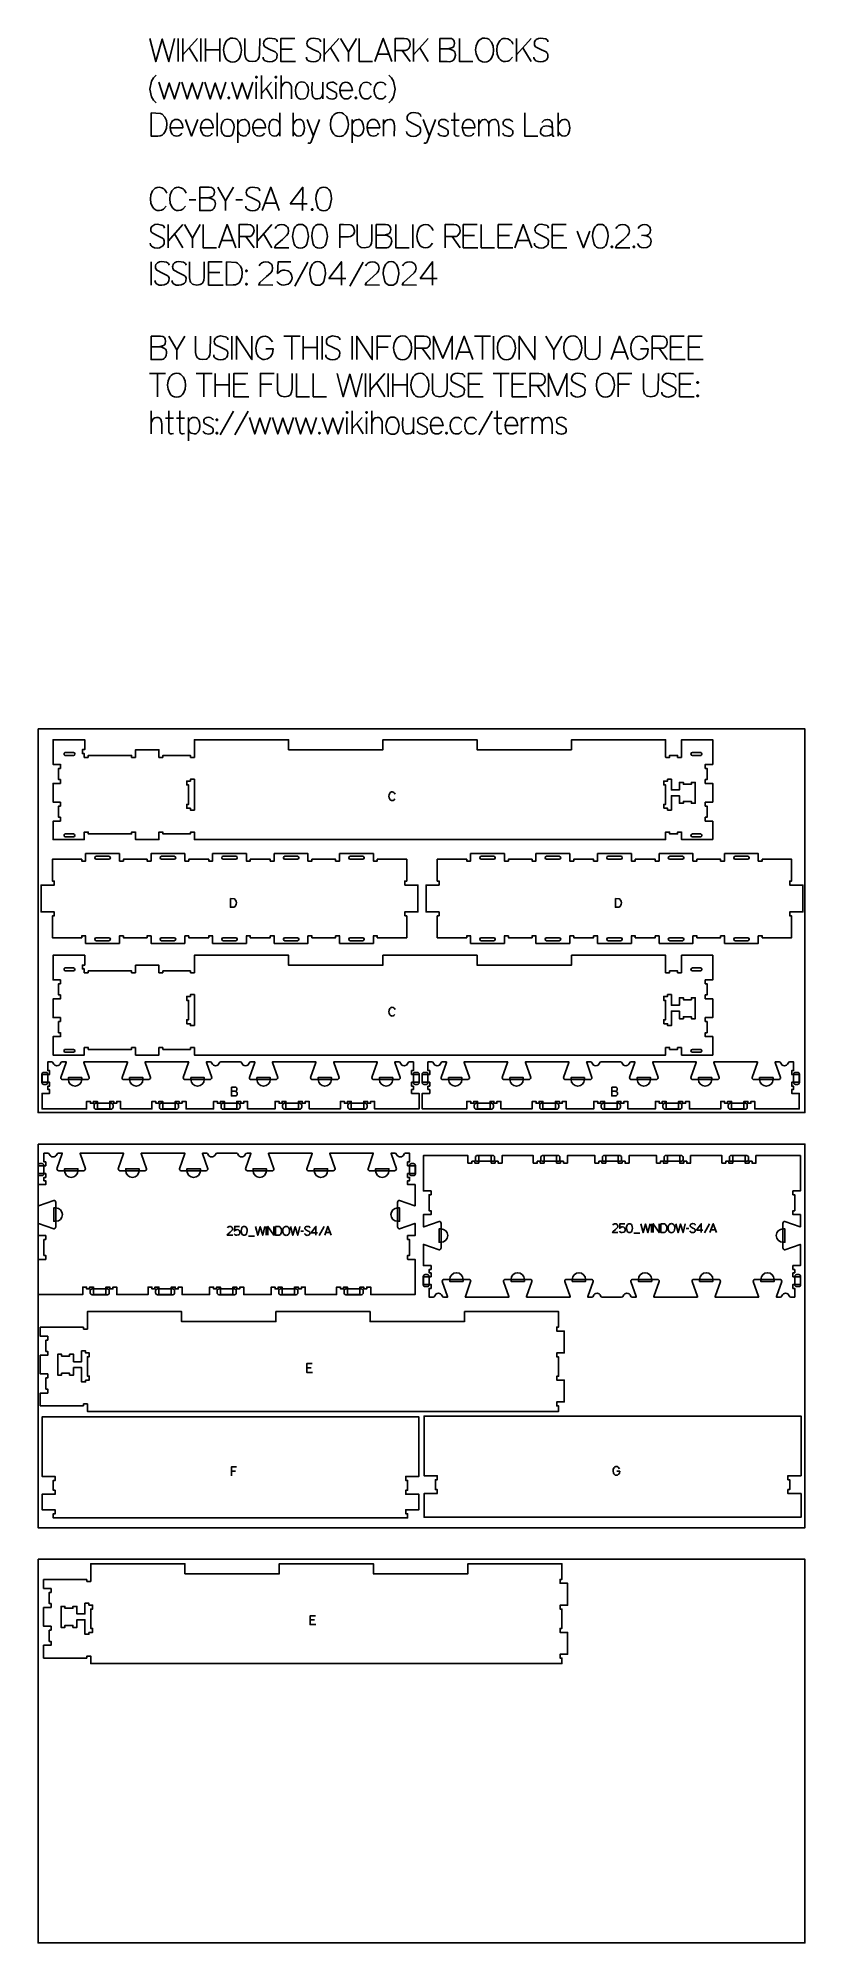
# Model space of a CAD drawing. Header units: millimetres. Extents: x -1220 to 1220, y -1930 to 4127.
import ezdxf

# ---------------------------------------------------------------- set-up
doc = ezdxf.new("R2010")
doc.units = ezdxf.units.MM
for name, color, linetype, true_color in [('0_SHEET_SPRUCEPLY_2440X122', 1, 'Continuous', 0xff0000), ('1_ANYTOOL_1MMDEEP_LABELS_S', 2, 'Continuous', 0xffff00), ('3_ANYTOOL_CUTTHROUGH_INSID', 4, 'Continuous', 0x00ffff), ('4_ANYTOOL_CUTTHROUGH_OUTSI', 5, 'Continuous', 0x0000ff), ('5_ANYTOOL_HALF_MILL_9MM_IN', 3, 'Continuous', 0x00ff00), ('TC', 220, 'Continuous', 0xff00bb)]:
    doc.layers.add(name, color=color, linetype=linetype, true_color=true_color)

msp = doc.modelspace()

# ---------------------------------------------------------------- linework, layer by layer
at = {"layer": '0_SHEET_SPRUCEPLY_2440X122'}
for points in [[(-1220, 1930), (-1220, 710), (1220, 710), (1220, 1930)], [(-1220, 610), (-1220, -610), (1220, -610), (1220, 610)], [(-1220, -710), (-1220, -1930), (1220, -1930), (1220, -710)]]:
    msp.add_lwpolyline(points, close=True, dxfattribs=at)
at = {"layer": '1_ANYTOOL_1MMDEEP_LABELS_S'}
for p, q in [((-550.9, 317.7, 0), (-531.6, 317.7, 0)), ((-494.3, 348.1, 0), (-494.3, 320.1, 0)), ((-375.6, 333.1, 0), (-383.8, 333, 0)), ((-351, 328.2, 0), (-330.7, 328.2, 0)), ((-309.8, 347.7, 0), (-325.8, 318.9, 0)), ((-305, 329, 0), (-291, 329, 0)), ((675.1, 326.3, 0), (694.4, 326.3, 0)), ((731.7, 356.7, 0), (731.7, 328.7, 0)), ((850.4, 341.6, 0), (842.2, 341.6, 0)), ((875, 336.8, 0), (895.3, 336.8, 0)), ((916.2, 356.2, 0), (900.2, 327.5, 0)), ((921, 337.6, 0), (935, 337.6, 0)), ((-351.4, -101, 0), (-365.1, -101, 0)), ((-591.5, -429.7, 0), (-605, -429.7, 0)), ((-340.8, -903.1, 0), (-354.4, -903.1, 0))]:
    msp.add_line(p, q, dxfattribs=at)
for points in [[(-84.2, 1723, 0.131103), (-87.7, 1728), (-90.3, 1729.5), (-93.4, 1730), (-95.8, 1729.7), (-97.9, 1728.9), (-99.7, 1727.5), (-101.2, 1725.6), (-103.1, 1721), (-103.8, 1716), (-103.1, 1711), (-101.1, 1706.3), (-99.6, 1704.4), (-97.8, 1703.1), (-95.6, 1702.3), (-93, 1702), (-90.4, 1702.4), (-88.2, 1703.5), (-84.8, 1707.4)], [(-84.2, 1038, 0.131103), (-87.7, 1043), (-90.3, 1044.5), (-93.4, 1045), (-95.8, 1044.7), (-97.9, 1043.9), (-99.7, 1042.5), (-101.2, 1040.6), (-103.1, 1036), (-103.8, 1031), (-103.1, 1026), (-101.1, 1021.3), (-99.6, 1019.4), (-97.8, 1018.1), (-95.6, 1017.3), (-93, 1017), (-90.4, 1017.4), (-88.2, 1018.5), (-84.8, 1022.4)]]:
    msp.add_lwpolyline(points, format="xyb", dxfattribs=at)
for points in [[(-608.2, 1391), (-608.2, 1363), (-600.2, 1363.1), (-597.4, 1363.4), (-595, 1364.3), (-593.1, 1365.7), (-591.6, 1367.8), (-589.8, 1372.5), (-589.2, 1377.6), (-589.7, 1381.9), (-591.5, 1385.9), (-594.8, 1389.4), (-596.7, 1390.3)], [(616.8, 1391), (616.8, 1363), (624.8, 1363.1), (627.6, 1363.4), (630, 1364.3), (631.9, 1365.7), (633.4, 1367.8), (635.2, 1372.5), (635.8, 1377.6), (635.3, 1381.9), (633.5, 1385.9), (630.2, 1389.4), (628.3, 1390.3)], [(-564.4, 348.3), (-561.9, 348), (-559.8, 346.9), (-558.1, 345.3), (-556.9, 343.3), (-555.4, 338.6), (-555, 333.7), (-557, 324.5), (-558.2, 322.5), (-559.8, 321), (-561.9, 320.2), (-564.4, 319.9), (-567, 320.2), (-569, 321), (-570.7, 322.5), (-571.9, 324.5), (-573.8, 333.8), (-573.4, 338.6), (-571.9, 343.3), (-570.7, 345.3), (-569, 346.9), (-567, 348)], [(-464.4, 348.1), (-464.4, 320.1), (-456.4, 320.2), (-453.5, 320.5), (-451.1, 321.4), (-449.2, 322.9), (-447.8, 324.9), (-445.9, 329.6), (-445.3, 334.7), (-445.9, 339), (-447.6, 343), (-450.9, 346.5), (-452.9, 347.5)], [(-430.3, 348.4), (-427.7, 348.1), (-425.6, 347), (-422.4, 343.5), (-420.5, 338.9), (-419.9, 333.9), (-420.6, 329.2), (-422.5, 324.4), (-424, 322.3), (-425.8, 320.9), (-428, 320), (-430.6, 319.7), (-433.3, 320), (-435.6, 320.9), (-437.5, 322.4), (-439, 324.5), (-440.9, 329.4), (-441.6, 334.2), (-440.9, 339.2), (-438.9, 343.9), (-437.3, 345.9), (-435.4, 347.3), (-433, 348.1)], [(661.6, 356.9), (664.1, 356.6), (666.2, 355.5), (667.8, 353.9), (669.1, 351.9), (670.6, 347.2), (671, 342.3), (669, 333.1), (667.8, 331.1), (666.2, 329.6), (664.1, 328.7), (661.6, 328.4), (659, 328.7), (657, 329.6), (655.3, 331.1), (654.1, 333.1), (652.2, 342.4), (652.6, 347.2), (654.1, 351.9), (655.3, 353.9), (657, 355.5), (659, 356.6)], [(761.6, 356.7), (761.6, 328.7), (769.6, 328.8), (772.5, 329.1), (774.9, 330), (776.8, 331.4), (778.2, 333.4), (780.1, 338.2), (780.7, 343.3), (780.1, 347.6), (778.4, 351.6), (775.1, 355.1), (773.1, 356)], [(795.7, 357), (798.3, 356.7), (800.4, 355.6), (803.6, 352.1), (805.5, 347.4), (806.1, 342.5), (805.4, 337.8), (803.5, 333), (802, 330.9), (800.2, 329.4), (798, 328.5), (795.4, 328.2), (792.7, 328.5), (790.4, 329.5), (788.5, 331), (787, 333.1), (785.1, 337.9), (784.4, 342.8), (785.1, 347.8), (787.1, 352.5), (788.7, 354.5), (790.6, 355.9), (793, 356.7)]]:
    msp.add_lwpolyline(points, close=True, dxfattribs=at)
for points in [[(-604.9, 778.2), (-595.1, 778.3), (-589.8, 779.8), (-588.8, 780.6), (-588, 781.7), (-587.4, 784.9), (-587.8, 787.6), (-588.3, 788.6), (-589, 789.5), (-589.9, 790.1), (-590.9, 790.6), (-593.7, 791), (-604.9, 791)], [(-604.9, 791), (-604.9, 763), (-595.9, 763), (-593.5, 762.9), (-591.9, 763), (-590.5, 763.4), (-589.2, 764.2), (-588.2, 765.3), (-586.7, 768), (-586.2, 770.9), (-586.4, 772.7), (-586.9, 774.2), (-587.8, 775.4), (-588.9, 776.4), (-591.8, 777.7), (-595.1, 778.3)], [(605.1, 778.2), (614.9, 778.3), (620.2, 779.8), (621.2, 780.6), (622, 781.7), (622.6, 784.9), (622.2, 787.6), (621.7, 788.6), (621, 789.5), (620.1, 790.1), (619.1, 790.6), (616.3, 791), (605.1, 791)], [(605.1, 791), (605.1, 763), (614.1, 763), (616.5, 762.9), (618.1, 763), (619.5, 763.4), (620.8, 764.2), (621.8, 765.3), (623.3, 768), (623.8, 770.9), (623.6, 772.7), (623.1, 774.2), (622.2, 775.4), (621.1, 776.4), (618.2, 777.7), (614.9, 778.3)], [(-600.9, 320.1), (-618, 320.2), (-616.5, 323.3), (-608.6, 330.3), (-603.6, 334.7), (-601.9, 337.3), (-601.4, 340.4), (-601.9, 343.7), (-602.7, 345.1), (-603.7, 346.1), (-606.4, 347.6), (-609.7, 348.1), (-612.2, 347.8), (-614.4, 346.9), (-616.2, 345.4), (-617.6, 343.3)], [(-596.3, 324.5), (-594.6, 322.6), (-592.7, 321.2), (-590.5, 320.4), (-588, 320.1), (-582.5, 321.1), (-580.4, 322.6), (-578.7, 325.1), (-578.1, 326.9), (-577.8, 328.7), (-578.4, 332.3), (-580.1, 335.4), (-581.3, 336.6), (-582.8, 337.4), (-586.6, 338.1), (-589, 337.8), (-591.2, 337), (-595.2, 334.1), (-594.5, 348.1), (-579.4, 348.1)], [(-528.4, 348.1), (-521.2, 320.1), (-513.3, 347.3), (-505.4, 320.1), (-498.4, 348.1)], [(-488.7, 320.1), (-488.7, 348.1), (-470, 320.1), (-470, 348.1)], [(-417, 348.1), (-409.8, 320.1), (-401.9, 347.3), (-394, 320.1), (-387, 348.1)], [(-354.8, 343.8), (-355, 345.1), (-355.6, 346.2), (-356.5, 347), (-357.9, 347.5), (-363.6, 348.4), (-366.3, 348), (-368.8, 346.7), (-369.8, 345.8), (-370.5, 344.7), (-371, 343.4), (-371.1, 341.9), (-371, 340.4), (-370.5, 339.1), (-369.6, 338), (-362.7, 334.5), (-357.1, 331.8), (-356, 330.9), (-355.3, 329.7), (-354.9, 328.3), (-355.1, 325.1), (-355.7, 323.7), (-356.6, 322.5), (-357.8, 321.5), (-360.6, 320.2), (-363.6, 319.8), (-366.5, 320.1), (-369.2, 321.2), (-370.4, 322.1), (-371.2, 323.1), (-371.6, 324.2), (-371.8, 325.6)], [(-336.1, 320.1), (-336.1, 348.1), (-351, 328.2)], [(-308.2, 320.1), (-298, 348.1), (-287.7, 320.1)], [(625.1, 328.7), (608, 328.8), (609.5, 331.9), (617.4, 338.9), (622.4, 343.3), (624.1, 345.9), (624.6, 349), (624, 352.3), (623.3, 353.6), (622.3, 354.7), (619.6, 356.2), (616.3, 356.7), (613.8, 356.4), (611.6, 355.5), (609.8, 354), (608.4, 351.9)], [(629.7, 333.1), (631.4, 331.2), (633.3, 329.8), (635.5, 329), (638, 328.7), (643.5, 329.6), (645.6, 331.1), (647.3, 333.6), (647.9, 335.5), (648.2, 337.2), (647.6, 340.9), (645.9, 344), (644.7, 345.2), (643.2, 346), (639.4, 346.7), (636.9, 346.4), (634.8, 345.6), (630.8, 342.6), (631.5, 356.7), (646.6, 356.7)], [(697.6, 356.7), (704.8, 328.7), (712.7, 355.8), (720.6, 328.7), (727.6, 356.7)], [(737.3, 328.7), (737.3, 356.7), (756, 328.7), (756, 356.7)], [(809, 356.7), (816.2, 328.7), (824.1, 355.8), (832, 328.7), (839, 356.7)], [(871.2, 352.4), (871, 353.7), (870.4, 354.8), (869.5, 355.6), (868.1, 356.1), (862.4, 357), (859.7, 356.6), (857.2, 355.3), (856.2, 354.4), (855.5, 353.2), (855, 351.9), (854.9, 350.4), (855, 348.9), (855.5, 347.6), (856.4, 346.6), (863.3, 343.1), (868.9, 340.4), (870, 339.4), (870.7, 338.3), (871.1, 336.9), (870.9, 333.7), (870.3, 332.2), (869.4, 331.1), (868.2, 330.1), (865.4, 328.8), (862.4, 328.4), (859.4, 328.7), (856.8, 329.8), (855.6, 330.6), (854.8, 331.6), (854.4, 332.8), (854.2, 334.2)], [(889.9, 328.7), (889.9, 356.7), (875, 336.8)], [(917.8, 328.7), (928, 356.7), (938.3, 328.7)], [(-347.4, -116), (-365.1, -116), (-365.1, -88), (-348.4, -88)], [(-588.5, -416.6), (-605, -416.6), (-605, -444.6)], [(621.5, -430.3), (630.6, -430.4), (629.7, -435.9), (628.6, -438.1), (627.2, -439.9), (623.7, -442.4), (620, -443.2), (618.1, -443), (616.3, -442.4), (612.9, -440), (611.5, -438.1), (610.5, -435.7), (609.7, -429.7), (610.3, -424.7), (612.2, -419.9), (613.7, -417.9), (615.6, -416.4), (617.9, -415.5), (620.6, -415.2), (623.7, -415.7), (626.1, -417.3), (629.5, -422.1)], [(-336.8, -918.1), (-354.4, -918.1), (-354.4, -890.1), (-337.8, -890.1)]]:
    msp.add_lwpolyline(points, dxfattribs=at)
at = {"layer": '3_ANYTOOL_CUTTHROUGH_INSID'}
for points in [[(-1108, 1855.2), (-1133.7, 1855.2), (-1134.5, 1855.2), (-1135.3, 1854.9), (-1136, 1854.4), (-1137.1, 1853.1), (-1137.7, 1851.4), (-1137.7, 1849.6), (-1137.1, 1847.9), (-1136, 1846.6), (-1135.3, 1846.1), (-1134.5, 1845.8), (-1133.7, 1845.7), (-1108, 1845.7, 1)], [(862, 1855.2, 1), (862, 1845.7), (887.7, 1845.7), (888.5, 1845.8), (889.3, 1846.1), (890, 1846.6), (891.1, 1847.9), (891.7, 1849.6), (891.7, 1851.4), (891.1, 1853.1), (890, 1854.4), (889.3, 1854.9), (888.5, 1855.2), (887.7, 1855.2)], [(-1108, 1586.8, 1), (-1108, 1596.2), (-1133.7, 1596.2), (-1134.5, 1596.2), (-1135.3, 1595.9), (-1136, 1595.4), (-1137.1, 1594.1), (-1137.7, 1592.4), (-1137.7, 1590.6), (-1137.1, 1588.9), (-1136, 1587.6), (-1135.3, 1587.1), (-1134.5, 1586.8), (-1133.7, 1586.8)], [(862, 1586.8), (887.7, 1586.8), (888.5, 1586.8), (889.3, 1587.1), (890, 1587.6), (891.1, 1588.9), (891.7, 1590.6), (891.7, 1592.4), (891.1, 1594.1), (890, 1595.4), (889.3, 1595.9), (888.5, 1596.2), (887.7, 1596.2), (862, 1596.2, 1)], [(-995, 1515.7, 1), (-995, 1525.2), (-1035, 1525.2, 1), (-1035, 1515.7)], [(-787, 1515.7, 1), (-787, 1525.2), (-827, 1525.2, 1), (-827, 1515.7)], [(-591, 1515.8, 1), (-591, 1525.3), (-631, 1525.3, 1), (-631, 1515.8)], [(-395, 1515.7, 1), (-395, 1525.2), (-435, 1525.2, 1), (-435, 1515.7)], [(-187, 1515.7, 1), (-187, 1525.2), (-227, 1525.2, 1), (-227, 1515.7)], [(230, 1515.7, 1), (230, 1525.2), (190, 1525.2, 1), (190, 1515.7)], [(438, 1515.7, 1), (438, 1525.2), (398, 1525.2, 1), (398, 1515.7)], [(634, 1515.8, 1), (634, 1525.3), (594, 1525.3, 1), (594, 1515.8)], [(830, 1515.7, 1), (830, 1525.2), (790, 1525.2, 1), (790, 1515.7)], [(1038, 1515.7, 1), (1038, 1525.2), (998, 1525.2, 1), (998, 1515.7)], [(-995, 1266.2), (-1035, 1266.2, 1), (-1035, 1256.7), (-995, 1256.7, 1)], [(-787, 1266.2), (-827, 1266.2, 1), (-827, 1256.7), (-787, 1256.7, 1)], [(-591, 1266.2), (-631, 1266.2, 1), (-631, 1256.7), (-591, 1256.7, 1)], [(-395, 1266.2), (-435, 1266.2, 1), (-435, 1256.7), (-395, 1256.7, 1)], [(-187, 1266.2), (-227, 1266.2, 1), (-227, 1256.7), (-187, 1256.7, 1)], [(230, 1266.2), (190, 1266.2, 1), (190, 1256.7), (230, 1256.7, 1)], [(438, 1266.2), (398, 1266.2, 1), (398, 1256.7), (438, 1256.7, 1)], [(634, 1266.2), (594, 1266.2, 1), (594, 1256.7), (634, 1256.7, 1)], [(830, 1266.2), (790, 1266.2, 1), (790, 1256.7), (830, 1256.7, 1)], [(1038, 1266.2), (998, 1266.2, 1), (998, 1256.7), (1038, 1256.7, 1)], [(-1108, 1170.2), (-1133.7, 1170.2), (-1134.5, 1170.2), (-1135.3, 1169.9), (-1136, 1169.4), (-1137.1, 1168.1), (-1137.7, 1166.4), (-1137.7, 1164.6), (-1137.1, 1162.9), (-1136, 1161.6), (-1135.3, 1161.1), (-1134.5, 1160.8), (-1133.7, 1160.7), (-1108, 1160.7, 1)], [(862, 1170.2, 1), (862, 1160.7), (887.7, 1160.7), (888.5, 1160.8), (889.3, 1161.1), (890, 1161.6), (891.1, 1162.9), (891.7, 1164.6), (891.7, 1166.4), (891.1, 1168.1), (890, 1169.4), (889.3, 1169.9), (888.5, 1170.2), (887.7, 1170.2)], [(-1108, 901.8, 1), (-1108, 911.2), (-1133.7, 911.2), (-1134.5, 911.2), (-1135.3, 910.9), (-1136, 910.4), (-1137.1, 909.1), (-1137.7, 907.4), (-1137.7, 905.6), (-1137.1, 903.9), (-1136, 902.6), (-1135.3, 902.1), (-1134.5, 901.8), (-1133.7, 901.8)], [(862, 901.8), (887.7, 901.8), (888.5, 901.8), (889.3, 902.1), (890, 902.6), (891.1, 903.9), (891.7, 905.6), (891.7, 907.4), (891.1, 909.1), (890, 910.4), (889.3, 910.9), (888.5, 911.2), (887.7, 911.2), (862, 911.2, 1)]]:
    msp.add_lwpolyline(points, format="xyb", close=True, dxfattribs=at)
for points in [[(-722.7, 1671.8), (-722.7, 1770.3), (-735.2, 1770.3), (-735.2, 1764.3), (-747.2, 1764.3), (-747.2, 1751.8), (-741.2, 1751.8), (-741.2, 1690.3), (-747.2, 1690.3), (-747.2, 1677.8), (-735.2, 1677.8), (-735.2, 1671.8)], [(770.8, 1677.8), (782.7, 1677.8), (782.7, 1671.8), (795.2, 1671.8), (795.2, 1717.7), (820.7, 1717.7), (820.7, 1693.7), (833.2, 1693.7), (833.2, 1699.7), (858.7, 1699.7), (858.7, 1693.7), (871.2, 1693.7), (871.2, 1760.2), (858.7, 1760.2), (858.7, 1754.2), (833.2, 1754.2), (833.2, 1760.2), (820.7, 1760.2), (820.7, 1736.2), (795.2, 1736.2), (795.2, 1770.3), (782.7, 1770.3), (782.7, 1764.3), (770.8, 1764.3), (770.8, 1751.8), (776.8, 1751.8), (776.8, 1690.3), (770.8, 1690.3)], [(-722.7, 986.8), (-722.7, 1085.3), (-735.2, 1085.3), (-735.2, 1079.3), (-747.2, 1079.3), (-747.2, 1066.8), (-741.2, 1066.8), (-741.2, 1005.3), (-747.2, 1005.3), (-747.2, 992.8), (-735.2, 992.8), (-735.2, 986.8)], [(770.8, 992.8), (782.7, 992.8), (782.7, 986.8), (795.2, 986.8), (795.2, 1032.7), (820.7, 1032.7), (820.7, 1008.7), (833.2, 1008.7), (833.2, 1014.7), (858.7, 1014.7), (858.7, 1008.7), (871.2, 1008.7), (871.2, 1075.2), (858.7, 1075.2), (858.7, 1069.2), (833.2, 1069.2), (833.2, 1075.2), (820.7, 1075.2), (820.7, 1051.2), (795.2, 1051.2), (795.2, 1085.3), (782.7, 1085.3), (782.7, 1079.3), (770.8, 1079.3), (770.8, 1066.8), (776.8, 1066.8), (776.8, 1005.3), (770.8, 1005.3)], [(-1069.2, -140.4), (-1057.2, -140.4), (-1057.2, -127.9), (-1063.2, -127.9), (-1063.2, -66.4), (-1057.2, -66.4), (-1057.2, -53.9), (-1069.2, -53.9), (-1069.2, -47.9), (-1081.7, -47.9), (-1081.7, -82), (-1107.2, -82), (-1107.2, -58), (-1119.7, -58), (-1119.7, -64), (-1145.2, -64), (-1145.2, -58), (-1157.7, -58), (-1157.7, -124.5), (-1145.2, -124.5), (-1145.2, -118.5), (-1119.7, -118.5), (-1119.7, -124.5), (-1107.2, -124.5), (-1107.2, -100.5), (-1081.7, -100.5), (-1081.7, -146.4), (-1069.2, -146.4)], [(-1058.6, -942.5), (-1046.6, -942.5), (-1046.6, -930), (-1052.6, -930), (-1052.6, -868.5), (-1046.6, -868.5), (-1046.6, -856), (-1058.6, -856), (-1058.6, -850), (-1071.1, -850), (-1071.1, -884.1), (-1096.6, -884.1), (-1096.6, -860.1), (-1109.1, -860.1), (-1109.1, -866.1), (-1134.6, -866.1), (-1134.6, -860.1), (-1147.1, -860.1), (-1147.1, -926.6), (-1134.6, -926.6), (-1134.6, -920.6), (-1109.1, -920.6), (-1109.1, -926.6), (-1096.6, -926.6), (-1096.6, -902.6), (-1071.1, -902.6), (-1071.1, -948.5), (-1058.6, -948.5)]]:
    msp.add_lwpolyline(points, close=True, dxfattribs=at)
at = {"layer": '4_ANYTOOL_CUTTHROUGH_OUTSI'}
for points in [[(926.7, 1578.2), (827.3, 1578.2), (827.3, 1602, 0.414214), (827, 1602.2), (815, 1602.2, 0.414214), (814.8, 1602), (814.8, 1596.2), (789.3, 1596.2), (789.3, 1602, 0.414214), (789, 1602.2), (777, 1602.2, 0.414214), (776.8, 1602), (776.8, 1578.2), (-722.7, 1578.2), (-722.7, 1602, 0.414214), (-723, 1602.2), (-735, 1602.2, 0.414214), (-735.2, 1602), (-735.2, 1596.2), (-823.2, 1596.2), (-823.2, 1602, 0.414214), (-823.5, 1602.2), (-835.5, 1602.2, 0.414214), (-835.8, 1602), (-835.8, 1578.2), (-910.2, 1578.2), (-910.2, 1602, 0.414214), (-910.5, 1602.2), (-922.5, 1602.2, 0.414214), (-922.7, 1602), (-922.7, 1596.2), (-1060.7, 1596.2), (-1060.7, 1602, 0.414214), (-1061, 1602.2), (-1073, 1602.2, 0.414214), (-1073.2, 1602), (-1073.2, 1578.2), (-1172.7, 1578.2), (-1172.7, 1636.7), (-1149, 1636.7, 0.414214), (-1148.8, 1637), (-1148.8, 1649, 0.414214), (-1149, 1649.2), (-1154.8, 1649.2), (-1154.8, 1684.7), (-1149, 1684.7, 0.414214), (-1148.8, 1685), (-1148.8, 1697, 0.414214), (-1149, 1697.2), (-1172.7, 1697.2), (-1172.7, 1756.7), (-1149, 1756.7, 0.414214), (-1148.8, 1757), (-1148.8, 1769, 0.414214), (-1149, 1769.2), (-1154.8, 1769.2), (-1154.8, 1804.7), (-1149, 1804.7, 0.414214), (-1148.8, 1805), (-1148.8, 1817, 0.414214), (-1149, 1817.2), (-1172.7, 1817.2), (-1172.7, 1895.7), (-1071.8, 1895.7), (-1071.8, 1864.3), (-1079, 1864.3, 0.414214), (-1079.2, 1864), (-1079.2, 1852, 0.414214), (-1079, 1851.8), (-1073.2, 1851.8), (-1073.2, 1840, 0.414214), (-1073, 1839.7), (-1061, 1839.7, 0.414214), (-1060.7, 1840), (-1060.7, 1845.7), (-922.7, 1845.7), (-922.7, 1840, 0.414214), (-922.5, 1839.7), (-910.5, 1839.7, 0.414214), (-910.2, 1840), (-910.2, 1863.8), (-835.8, 1863.8), (-835.8, 1840, 0.414214), (-835.5, 1839.7), (-823.5, 1839.7, 0.414214), (-823.2, 1840), (-823.2, 1845.7), (-735.2, 1845.7), (-735.2, 1840, 0.414214), (-735, 1839.7), (-723, 1839.7, 0.414214), (-722.7, 1840), (-722.7, 1895.7), (-423.3, 1895.7), (-423.3, 1864, 0.414214), (-423, 1863.8), (-123, 1863.8, 0.414214), (-122.7, 1864), (-122.7, 1895.7), (176.8, 1895.7), (176.8, 1864, 0.414214), (177, 1863.8), (477, 1863.8, 0.414214), (477.3, 1864), (477.3, 1895.7), (776.8, 1895.7), (776.8, 1840, 0.414214), (777, 1839.7), (789, 1839.7, 0.414214), (789.3, 1840), (789.3, 1845.7), (814.8, 1845.7), (814.8, 1840, 0.414214), (815, 1839.7), (827, 1839.7, 0.414214), (827.3, 1840), (827.3, 1895.7), (926.7, 1895.7), (926.7, 1817.2), (903, 1817.2, 0.414214), (902.7, 1817), (902.7, 1805, 0.414214), (903, 1804.7), (908.7, 1804.7), (908.7, 1769.2), (903, 1769.2, 0.414214), (902.7, 1769), (902.7, 1757, 0.414214), (903, 1756.7), (926.7, 1756.7), (926.7, 1697.2), (903, 1697.2, 0.414214), (902.7, 1697), (902.7, 1685, 0.414214), (903, 1684.7), (908.7, 1684.7), (908.7, 1649.2), (903, 1649.2, 0.414214), (902.7, 1649), (902.7, 1637, 0.414214), (903, 1636.7), (926.7, 1636.7)], [(-1081.3, 1510, 0.414214), (-1081, 1509.7), (-1069, 1509.7, 0.414214), (-1068.8, 1510), (-1068.8, 1533.7), (-961.3, 1533.7), (-961.3, 1510, 0.414214), (-961, 1509.7), (-949, 1509.7, 0.414214), (-948.8, 1510), (-948.8, 1515.7), (-873.3, 1515.7), (-873.3, 1510, 0.414214), (-873, 1509.7), (-861, 1509.7, 0.414214), (-860.8, 1510), (-860.8, 1533.7), (-753.3, 1533.7), (-753.3, 1510, 0.414214), (-753, 1509.7), (-741, 1509.7, 0.414214), (-740.8, 1510), (-740.8, 1515.7), (-677.3, 1515.8), (-677.3, 1510, 0.414214), (-677, 1509.8), (-665, 1509.8, 0.414214), (-664.8, 1510), (-664.8, 1533.8), (-557.3, 1533.8), (-557.3, 1510, 0.414214), (-557, 1509.8), (-545, 1509.8, 0.414214), (-544.8, 1510), (-544.8, 1515.8), (-481.3, 1515.7), (-481.3, 1510, 0.414214), (-481, 1509.7), (-469, 1509.7, 0.414214), (-468.8, 1510), (-468.8, 1533.7), (-361.3, 1533.7), (-361.3, 1510, 0.414214), (-361, 1509.7), (-349, 1509.7, 0.414214), (-348.8, 1510), (-348.8, 1515.7), (-273.3, 1515.7), (-273.3, 1510, 0.414214), (-273, 1509.7), (-261, 1509.7, 0.414214), (-260.8, 1510), (-260.8, 1533.7), (-153.3, 1533.7), (-153.3, 1510, 0.414214), (-153, 1509.7), (-141, 1509.7, 0.414214), (-140.8, 1510), (-140.8, 1515.7), (-47.3, 1515.7), (-47.3, 1446.2), (-53, 1446.2, 0.414214), (-53.3, 1446), (-53.3, 1434, 0.414214), (-53, 1433.7), (-11.3, 1433.7), (-11.3, 1348.2), (-53, 1348.2, 0.414214), (-53.3, 1348), (-53.3, 1336, 0.414214), (-53, 1335.7), (-47.3, 1335.7), (-47.3, 1266.2), (-140.8, 1266.2), (-140.8, 1272, 0.414214), (-141, 1272.2), (-153, 1272.2, 0.414214), (-153.3, 1272), (-153.3, 1248.2), (-260.8, 1248.2), (-260.8, 1272, 0.414214), (-261, 1272.2), (-273, 1272.2, 0.414214), (-273.3, 1272), (-273.3, 1266.2), (-348.8, 1266.2), (-348.8, 1272, 0.414214), (-349, 1272.2), (-361, 1272.2, 0.414214), (-361.3, 1272), (-361.3, 1248.2), (-468.8, 1248.2), (-468.8, 1272, 0.414214), (-469, 1272.2), (-481, 1272.2, 0.414214), (-481.3, 1272), (-481.3, 1266.2), (-544.8, 1266.2), (-544.8, 1272, 0.414214), (-545, 1272.2), (-557, 1272.2, 0.414214), (-557.3, 1272), (-557.3, 1248.2), (-664.8, 1248.2), (-664.8, 1272, 0.414214), (-665, 1272.2), (-677, 1272.2, 0.414214), (-677.3, 1272), (-677.3, 1266.2), (-740.8, 1266.2), (-740.8, 1272, 0.414214), (-741, 1272.2), (-753, 1272.2, 0.414214), (-753.3, 1272), (-753.3, 1248.2), (-860.8, 1248.2), (-860.8, 1272, 0.414214), (-861, 1272.2), (-873, 1272.2, 0.414214), (-873.3, 1272), (-873.3, 1266.2), (-948.8, 1266.2), (-948.8, 1272, 0.414214), (-949, 1272.2), (-961, 1272.2, 0.414214), (-961.3, 1272), (-961.3, 1248.2), (-1068.8, 1248.2), (-1068.8, 1272, 0.414214), (-1069, 1272.2), (-1081, 1272.2, 0.414214), (-1081.3, 1272), (-1081.3, 1266.2), (-1174.8, 1266.2), (-1174.8, 1335.7), (-1169, 1335.7, 0.414214), (-1168.8, 1336), (-1168.8, 1348, 0.414214), (-1169, 1348.2), (-1210.8, 1348.2), (-1210.8, 1433.7), (-1169, 1433.7, 0.414214), (-1168.8, 1434), (-1168.8, 1446, 0.414214), (-1169, 1446.2), (-1174.8, 1446.2), (-1174.8, 1515.7), (-1081.3, 1515.7)], [(143.7, 1510, 0.414214), (144, 1509.7), (156, 1509.7, 0.414214), (156.2, 1510), (156.2, 1533.7), (263.7, 1533.7), (263.7, 1510, 0.414214), (264, 1509.7), (276, 1509.7, 0.414214), (276.2, 1510), (276.2, 1515.7), (351.7, 1515.7), (351.7, 1510, 0.414214), (352, 1509.7), (364, 1509.7, 0.414214), (364.2, 1510), (364.2, 1533.7), (471.7, 1533.7), (471.7, 1510, 0.414214), (472, 1509.7), (484, 1509.7, 0.414214), (484.2, 1510), (484.2, 1515.7), (547.7, 1515.8), (547.7, 1510, 0.414214), (548, 1509.8), (560, 1509.8, 0.414214), (560.2, 1510), (560.2, 1533.8), (667.7, 1533.8), (667.7, 1510, 0.414214), (668, 1509.8), (680, 1509.8, 0.414214), (680.2, 1510), (680.2, 1515.8), (743.7, 1515.7), (743.7, 1510, 0.414214), (744, 1509.7), (756, 1509.7, 0.414214), (756.2, 1510), (756.2, 1533.7), (863.7, 1533.7), (863.7, 1510, 0.414214), (864, 1509.7), (876, 1509.7, 0.414214), (876.2, 1510), (876.2, 1515.7), (951.7, 1515.7), (951.7, 1510, 0.414214), (952, 1509.7), (964, 1509.7, 0.414214), (964.2, 1510), (964.2, 1533.7), (1071.7, 1533.7), (1071.7, 1510, 0.414214), (1072, 1509.7), (1084, 1509.7, 0.414214), (1084.2, 1510), (1084.2, 1515.7), (1177.7, 1515.7), (1177.7, 1446.2), (1172, 1446.2, 0.414214), (1171.7, 1446), (1171.7, 1434, 0.414214), (1172, 1433.7), (1213.7, 1433.7), (1213.7, 1348.2), (1172, 1348.2, 0.414214), (1171.7, 1348), (1171.7, 1336, 0.414214), (1172, 1335.7), (1177.7, 1335.7), (1177.7, 1266.2), (1084.2, 1266.2), (1084.2, 1272, 0.414214), (1084, 1272.2), (1072, 1272.2, 0.414214), (1071.7, 1272), (1071.7, 1248.2), (964.2, 1248.2), (964.2, 1272, 0.414214), (964, 1272.2), (952, 1272.2, 0.414214), (951.7, 1272), (951.7, 1266.2), (876.2, 1266.2), (876.2, 1272, 0.414214), (876, 1272.2), (864, 1272.2, 0.414214), (863.7, 1272), (863.7, 1248.2), (756.2, 1248.2), (756.2, 1272, 0.414214), (756, 1272.2), (744, 1272.2, 0.414214), (743.7, 1272), (743.7, 1266.2), (680.2, 1266.2), (680.2, 1272, 0.414214), (680, 1272.2), (668, 1272.2, 0.414214), (667.7, 1272), (667.7, 1248.2), (560.2, 1248.2), (560.2, 1272, 0.414214), (560, 1272.2), (548, 1272.2, 0.414214), (547.7, 1272), (547.7, 1266.2), (484.2, 1266.2), (484.2, 1272, 0.414214), (484, 1272.2), (472, 1272.2, 0.414214), (471.7, 1272), (471.7, 1248.2), (364.2, 1248.2), (364.2, 1272, 0.414214), (364, 1272.2), (352, 1272.2, 0.414214), (351.7, 1272), (351.7, 1266.2), (276.2, 1266.2), (276.2, 1272, 0.414214), (276, 1272.2), (264, 1272.2, 0.414214), (263.7, 1272), (263.7, 1248.2), (156.2, 1248.2), (156.2, 1272, 0.414214), (156, 1272.2), (144, 1272.2, 0.414214), (143.7, 1272), (143.7, 1266.2), (50.2, 1266.2), (50.2, 1335.7), (56, 1335.7, 0.414214), (56.2, 1336), (56.2, 1348, 0.414214), (56, 1348.2), (14.2, 1348.2), (14.2, 1433.7), (56, 1433.7, 0.414214), (56.2, 1434), (56.2, 1446, 0.414214), (56, 1446.2), (50.2, 1446.2), (50.2, 1515.7), (143.7, 1515.7)], [(926.7, 893.2), (827.3, 893.2), (827.3, 917, 0.414214), (827, 917.2), (815, 917.2, 0.414214), (814.8, 917), (814.8, 911.2), (789.3, 911.2), (789.3, 917, 0.414214), (789, 917.2), (777, 917.2, 0.414214), (776.8, 917), (776.8, 893.2), (-722.7, 893.2), (-722.7, 917, 0.414214), (-723, 917.2), (-735, 917.2, 0.414214), (-735.2, 917), (-735.2, 911.2), (-823.2, 911.2), (-823.2, 917, 0.414214), (-823.5, 917.2), (-835.5, 917.2, 0.414214), (-835.8, 917), (-835.8, 893.2), (-910.2, 893.2), (-910.2, 917, 0.414214), (-910.5, 917.2), (-922.5, 917.2, 0.414214), (-922.7, 917), (-922.7, 911.2), (-1060.7, 911.2), (-1060.7, 917, 0.414214), (-1061, 917.2), (-1073, 917.2, 0.414214), (-1073.2, 917), (-1073.2, 893.2), (-1172.7, 893.2), (-1172.7, 951.7), (-1149, 951.7, 0.414214), (-1148.8, 952), (-1148.8, 964, 0.414214), (-1149, 964.2), (-1154.8, 964.2), (-1154.8, 999.7), (-1149, 999.7, 0.414214), (-1148.8, 1000), (-1148.8, 1012, 0.414214), (-1149, 1012.2), (-1172.7, 1012.2), (-1172.7, 1071.7), (-1149, 1071.7, 0.414214), (-1148.8, 1072), (-1148.8, 1084, 0.414214), (-1149, 1084.2), (-1154.8, 1084.2), (-1154.8, 1119.7), (-1149, 1119.7, 0.414214), (-1148.8, 1120), (-1148.8, 1132, 0.414214), (-1149, 1132.2), (-1172.7, 1132.2), (-1172.7, 1210.7), (-1071.8, 1210.7), (-1071.8, 1179.3), (-1079, 1179.3, 0.414214), (-1079.2, 1179), (-1079.2, 1167, 0.414214), (-1079, 1166.8), (-1073.2, 1166.8), (-1073.2, 1155, 0.414214), (-1073, 1154.7), (-1061, 1154.7, 0.414214), (-1060.7, 1155), (-1060.7, 1160.7), (-922.7, 1160.7), (-922.7, 1155, 0.414214), (-922.5, 1154.7), (-910.5, 1154.7, 0.414214), (-910.2, 1155), (-910.2, 1178.8), (-835.8, 1178.8), (-835.8, 1155, 0.414214), (-835.5, 1154.7), (-823.5, 1154.7, 0.414214), (-823.2, 1155), (-823.2, 1160.7), (-735.2, 1160.7), (-735.2, 1155, 0.414214), (-735, 1154.7), (-723, 1154.7, 0.414214), (-722.7, 1155), (-722.7, 1210.7), (-423.3, 1210.7), (-423.3, 1179, 0.414214), (-423, 1178.8), (-123, 1178.8, 0.414214), (-122.7, 1179), (-122.7, 1210.7), (176.8, 1210.7), (176.8, 1179, 0.414214), (177, 1178.8), (477, 1178.8, 0.414214), (477.3, 1179), (477.3, 1210.7), (776.8, 1210.7), (776.8, 1155, 0.414214), (777, 1154.7), (789, 1154.7, 0.414214), (789.3, 1155), (789.3, 1160.7), (814.8, 1160.7), (814.8, 1155, 0.414214), (815, 1154.7), (827, 1154.7, 0.414214), (827.3, 1155), (827.3, 1210.7), (926.7, 1210.7), (926.7, 1132.2), (903, 1132.2, 0.414214), (902.7, 1132), (902.7, 1120, 0.414214), (903, 1119.7), (908.7, 1119.7), (908.7, 1084.2), (903, 1084.2, 0.414214), (902.7, 1084), (902.7, 1072, 0.414214), (903, 1071.7), (926.7, 1071.7), (926.7, 1012.2), (903, 1012.2, 0.414214), (902.7, 1012), (902.7, 1000, 0.414214), (903, 999.7), (908.7, 999.7), (908.7, 964.2), (903, 964.2, 0.414214), (902.7, 964), (902.7, 952, 0.414214), (903, 951.7), (926.7, 951.7)], [(-1177.1, 871.1), (-1189.5, 871.1), (-1189.5, 843.6), (-1183.7, 843.6, -0.414214), (-1183.5, 843.4), (-1183.5, 831.4, -0.414214), (-1183.7, 831.1), (-1207.5, 831.1), (-1207.5, 806.6), (-1183.7, 806.6, -0.414214), (-1183.5, 806.4), (-1183.5, 794.4, -0.414214), (-1183.7, 794.1), (-1189.5, 794.1), (-1189.5, 783.6), (-1183.7, 783.6, -0.414214), (-1183.5, 783.4), (-1183.5, 771.4, -0.414214), (-1183.7, 771.1), (-1207.5, 771.1), (-1207.5, 721.6), (-1066, 721.6), (-1066, 745.4, -0.414214), (-1065.7, 745.6), (-1053.7, 745.6, -0.414214), (-1053.5, 745.4), (-1053.5, 739.6), (-1044, 739.6), (-1044, 745.4, -0.414214), (-1043.7, 745.6), (-1031.7, 745.6, -0.414214), (-1031.5, 745.4), (-1031.5, 721.6), (-992, 721.6), (-992, 745.4, -0.414214), (-991.7, 745.6), (-979.7, 745.6, -0.414214), (-979.5, 745.4), (-979.5, 739.6), (-970, 739.6), (-970, 745.4, -0.414214), (-969.7, 745.6), (-957.7, 745.6, -0.414214), (-957.5, 745.4), (-957.5, 721.6), (-858, 721.6), (-858, 745.4, -0.414214), (-857.7, 745.6), (-845.7, 745.6, -0.414214), (-845.5, 745.4), (-845.5, 739.6), (-836, 739.6), (-836, 745.4, -0.414214), (-835.7, 745.6), (-823.7, 745.6, -0.414214), (-823.5, 745.4), (-823.5, 721.6), (-784, 721.6), (-784, 745.4, -0.414214), (-783.7, 745.6), (-771.7, 745.6, -0.414214), (-771.5, 745.4), (-771.5, 739.6), (-762, 739.6), (-762, 745.4, -0.414214), (-761.7, 745.6), (-749.7, 745.6, -0.414214), (-749.5, 745.4), (-749.5, 721.6), (-662, 721.6), (-662, 745.4, -0.414214), (-661.7, 745.6), (-649.7, 745.6, -0.414214), (-649.5, 745.4), (-649.5, 739.6), (-640, 739.6), (-640, 745.4, -0.414214), (-639.7, 745.6), (-627.7, 745.6, -0.414214), (-627.5, 745.4), (-627.5, 721.6), (-588, 721.6), (-588, 745.4, -0.414214), (-587.7, 745.6), (-575.7, 745.6, -0.414214), (-575.5, 745.4), (-575.5, 739.6), (-566, 739.6), (-566, 745.4, -0.414214), (-565.7, 745.6), (-553.7, 745.6, -0.414214), (-553.5, 745.4), (-553.5, 721.6), (-466, 721.6), (-466, 745.4, -0.414214), (-465.7, 745.6), (-453.7, 745.6, -0.414214), (-453.5, 745.4), (-453.5, 739.6), (-444, 739.6), (-444, 745.4, -0.414214), (-443.7, 745.6), (-431.7, 745.6, -0.414214), (-431.5, 745.4), (-431.5, 721.6), (-392, 721.6), (-392, 745.4, -0.414214), (-391.7, 745.6), (-379.7, 745.6, -0.414214), (-379.5, 745.4), (-379.5, 739.6), (-370, 739.6), (-370, 745.4, -0.414214), (-369.7, 745.6), (-357.7, 745.6, -0.414214), (-357.5, 745.4), (-357.5, 721.6), (-258, 721.6), (-258, 745.4, -0.414214), (-257.7, 745.6), (-245.7, 745.6, -0.414214), (-245.5, 745.4), (-245.5, 739.6), (-236, 739.6), (-236, 745.4, -0.414214), (-235.7, 745.6), (-223.7, 745.6, -0.414214), (-223.5, 745.4), (-223.5, 721.6), (-184, 721.6), (-184, 745.4, -0.414214), (-183.7, 745.6), (-171.7, 745.6, -0.414214), (-171.5, 745.4), (-171.5, 739.6), (-162, 739.6), (-162, 745.4, -0.414214), (-161.7, 745.6), (-149.7, 745.6, -0.414214), (-149.5, 745.4), (-149.5, 721.6), (-8, 721.6), (-8, 771.1), (-31.7, 771.1, -0.414214), (-32, 771.4), (-32, 783.4, -0.414214), (-31.7, 783.6), (-26, 783.6), (-26, 794.1), (-31.7, 794.1, -0.414214), (-32, 794.4), (-32, 806.4, -0.414214), (-31.7, 806.6), (-8, 806.6), (-8, 831.1), (-31.7, 831.1, -0.414214), (-32, 831.4), (-32, 843.4, -0.414214), (-31.7, 843.6), (-26, 843.6), (-26, 871.1), (-38.4, 871.1, 0.317837), (-43.8, 867.3, -0.707107), (-66.9, 867.3, 0.317837), (-72.3, 871.1), (-84.7, 871.1), (-84.5, 869.7), (-67.6, 821.5), (-67.6, 821.4, -0.414214), (-73.8, 815.1), (-151.8, 815.1, -0.414214), (-158.1, 821.4), (-158.1, 821.5), (-141.2, 869.7), (-141, 871.1), (-279.6, 871.1), (-279.4, 869.7), (-262.5, 821.5), (-262.5, 821.4, -0.414214), (-268.7, 815.1), (-346.7, 815.1, -0.414214), (-353, 821.4), (-353, 821.5), (-336.1, 869.7), (-335.9, 871.1), (-474.5, 871.1), (-474.3, 869.7), (-457.4, 821.5), (-457.4, 821.4, -0.414214), (-463.6, 815.1), (-541.6, 815.1, -0.414214), (-547.9, 821.4), (-547.9, 821.5), (-531, 869.7), (-530.8, 871.1), (-543.2, 871.1, 0.317837), (-548.6, 867.3, -0.707107), (-571.7, 867.3, 0.317837), (-577.1, 871.1), (-638.4, 871.1, 0.317837), (-643.8, 867.3, -0.707107), (-666.9, 867.3, 0.317837), (-672.3, 871.1), (-684.7, 871.1), (-684.5, 869.7), (-667.6, 821.5), (-667.6, 821.4, -0.414214), (-673.8, 815.1), (-751.8, 815.1, -0.414214), (-758.1, 821.4), (-758.1, 821.5), (-741.2, 869.7), (-741, 871.1), (-879.6, 871.1), (-879.4, 869.7), (-862.5, 821.5), (-862.5, 821.4, -0.414214), (-868.7, 815.1), (-946.7, 815.1, -0.414214), (-953, 821.4), (-953, 821.5), (-936.1, 869.7), (-935.9, 871.1), (-1074.5, 871.1), (-1074.3, 869.7), (-1057.4, 821.5), (-1057.4, 821.4, -0.414214), (-1063.6, 815.1), (-1141.6, 815.1, -0.414214), (-1147.9, 821.4), (-1147.9, 821.5), (-1131, 869.7), (-1130.8, 871.1), (-1143.2, 871.1, 0.317837), (-1148.6, 867.3, -0.707107), (-1171.7, 867.3, 0.317837)], [(1171.6, 871.1), (1184, 871.1), (1184, 843.6), (1178.3, 843.6, 0.414214), (1178, 843.4), (1178, 831.4, 0.414214), (1178.3, 831.1), (1202, 831.1), (1202, 806.6), (1178.3, 806.6, 0.414214), (1178, 806.4), (1178, 794.4, 0.414214), (1178.3, 794.1), (1184, 794.1), (1184, 783.6), (1178.3, 783.6, 0.414214), (1178, 783.4), (1178, 771.4, 0.414214), (1178.3, 771.1), (1202, 771.1), (1202, 721.6), (1060.5, 721.6), (1060.5, 745.4, 0.414214), (1060.3, 745.6), (1048.3, 745.6, 0.414214), (1048, 745.4), (1048, 739.6), (1038.5, 739.6), (1038.5, 745.4, 0.414214), (1038.3, 745.6), (1026.3, 745.6, 0.414214), (1026, 745.4), (1026, 721.6), (986.5, 721.6), (986.5, 745.4, 0.414214), (986.3, 745.6), (974.3, 745.6, 0.414214), (974, 745.4), (974, 739.6), (964.5, 739.6), (964.5, 745.4, 0.414214), (964.3, 745.6), (952.3, 745.6, 0.414214), (952, 745.4), (952, 721.6), (852.5, 721.6), (852.5, 745.4, 0.414214), (852.3, 745.6), (840.3, 745.6, 0.414214), (840, 745.4), (840, 739.6), (830.5, 739.6), (830.5, 745.4, 0.414214), (830.3, 745.6), (818.3, 745.6, 0.414214), (818, 745.4), (818, 721.6), (778.5, 721.6), (778.5, 745.4, 0.414214), (778.3, 745.6), (766.3, 745.6, 0.414214), (766, 745.4), (766, 739.6), (756.5, 739.6), (756.5, 745.4, 0.414214), (756.3, 745.6), (744.3, 745.6, 0.414214), (744, 745.4), (744, 721.6), (656.5, 721.6), (656.5, 745.4, 0.414214), (656.3, 745.6), (644.3, 745.6, 0.414214), (644, 745.4), (644, 739.6), (634.5, 739.6), (634.5, 745.4, 0.414214), (634.3, 745.6), (622.3, 745.6, 0.414214), (622, 745.4), (622, 721.6), (582.5, 721.6), (582.5, 745.4, 0.414214), (582.3, 745.6), (570.3, 745.6, 0.414214), (570, 745.4), (570, 739.6), (560.5, 739.6), (560.5, 745.4, 0.414214), (560.3, 745.6), (548.3, 745.6, 0.414214), (548, 745.4), (548, 721.6), (460.5, 721.6), (460.5, 745.4, 0.414214), (460.3, 745.6), (448.3, 745.6, 0.414214), (448, 745.4), (448, 739.6), (438.5, 739.6), (438.5, 745.4, 0.414214), (438.3, 745.6), (426.3, 745.6, 0.414214), (426, 745.4), (426, 721.6), (386.5, 721.6), (386.5, 745.4, 0.414214), (386.3, 745.6), (374.3, 745.6, 0.414214), (374, 745.4), (374, 739.6), (364.5, 739.6), (364.5, 745.4, 0.414214), (364.3, 745.6), (352.3, 745.6, 0.414214), (352, 745.4), (352, 721.6), (252.5, 721.6), (252.5, 745.4, 0.414214), (252.3, 745.6), (240.3, 745.6, 0.414214), (240, 745.4), (240, 739.6), (230.5, 739.6), (230.5, 745.4, 0.414214), (230.3, 745.6), (218.3, 745.6, 0.414214), (218, 745.4), (218, 721.6), (178.5, 721.6), (178.5, 745.4, 0.414214), (178.3, 745.6), (166.3, 745.6, 0.414214), (166, 745.4), (166, 739.6), (156.5, 739.6), (156.5, 745.4, 0.414214), (156.3, 745.6), (144.3, 745.6, 0.414214), (144, 745.4), (144, 721.6), (2.5, 721.6), (2.5, 771.1), (26.3, 771.1, 0.414214), (26.5, 771.4), (26.5, 783.4, 0.414214), (26.3, 783.6), (20.5, 783.6), (20.5, 794.1), (26.3, 794.1, 0.414214), (26.5, 794.4), (26.5, 806.4, 0.414214), (26.3, 806.6), (2.5, 806.6), (2.5, 831.1), (26.3, 831.1, 0.414214), (26.5, 831.4), (26.5, 843.4, 0.414214), (26.3, 843.6), (20.5, 843.6), (20.5, 871.1), (32.9, 871.1, -0.317837), (38.3, 867.3, 0.707107), (61.4, 867.3, -0.317837), (66.8, 871.1), (79.2, 871.1), (79, 869.7), (62.1, 821.5), (62.1, 821.4, 0.414214), (68.4, 815.1), (146.4, 815.1, 0.414214), (152.6, 821.4), (152.6, 821.5), (135.7, 869.7), (135.5, 871.1), (274.1, 871.1), (273.9, 869.7), (257, 821.5), (257, 821.4, 0.414214), (263.3, 815.1), (341.3, 815.1, 0.414214), (347.5, 821.4), (347.5, 821.5), (330.6, 869.7), (330.4, 871.1), (469, 871.1), (468.8, 869.7), (451.9, 821.5), (451.9, 821.4, 0.414214), (458.2, 815.1), (536.2, 815.1, 0.414214), (542.4, 821.4), (542.4, 821.5), (525.5, 869.7), (525.3, 871.1), (537.7, 871.1, -0.317837), (543.1, 867.3, 0.707107), (566.2, 867.3, -0.317837), (571.6, 871.1), (632.9, 871.1, -0.317837), (638.3, 867.3, 0.707107), (661.4, 867.3, -0.317837), (666.8, 871.1), (679.2, 871.1), (679, 869.7), (662.1, 821.5), (662.1, 821.4, 0.414214), (668.4, 815.1), (746.4, 815.1, 0.414214), (752.6, 821.4), (752.6, 821.5), (735.7, 869.7), (735.5, 871.1), (874.1, 871.1), (873.9, 869.7), (857, 821.5), (857, 821.4, 0.414214), (863.3, 815.1), (941.3, 815.1, 0.414214), (947.5, 821.4), (947.5, 821.5), (930.6, 869.7), (930.4, 871.1), (1069, 871.1), (1068.8, 869.7), (1051.9, 821.5), (1051.9, 821.4, 0.414214), (1058.2, 815.1), (1136.2, 815.1, 0.414214), (1142.4, 821.4), (1142.4, 821.5), (1125.5, 869.7), (1125.3, 871.1), (1137.7, 871.1, -0.317837), (1143.1, 867.3, 0.707107), (1166.2, 867.3, -0.317837)], [(-21.6, 357.4), (-20.3, 357.6), (-20.3, 319), (-44, 319, 0.414214), (-44.3, 318.8), (-44.3, 306.8, 0.414214), (-44, 306.5), (-38.3, 306.5), (-38.3, 256), (-44, 256, 0.414214), (-44.3, 255.8), (-44.3, 243.8, 0.414214), (-44, 243.5), (-20.3, 243.5), (-20.3, 131.5), (-161.8, 131.5), (-161.8, 155.3, 0.414214), (-162, 155.5), (-174, 155.5, 0.414214), (-174.3, 155.3), (-174.3, 149.5), (-183.8, 149.5), (-183.8, 155.3, 0.414214), (-184, 155.5), (-196, 155.5, 0.414214), (-196.3, 155.3), (-196.3, 131.5), (-235.8, 131.5), (-235.8, 155.3, 0.414214), (-236, 155.5), (-248, 155.5, 0.414214), (-248.3, 155.3), (-248.3, 149.5), (-257.8, 149.5), (-257.8, 155.3, 0.414214), (-258, 155.5), (-270, 155.5, 0.414214), (-270.3, 155.3), (-270.3, 131.5), (-369.8, 131.5), (-369.8, 155.3, 0.414214), (-370, 155.5), (-382, 155.5, 0.414214), (-382.3, 155.3), (-382.3, 149.5), (-391.8, 149.5), (-391.8, 155.3, 0.414214), (-392, 155.5), (-404, 155.5, 0.414214), (-404.3, 155.3), (-404.3, 131.5), (-443.8, 131.5), (-443.8, 155.3, 0.414214), (-444, 155.5), (-456, 155.5, 0.414214), (-456.3, 155.3), (-456.3, 149.5), (-465.8, 149.5), (-465.8, 155.3, 0.414214), (-466, 155.5), (-478, 155.5, 0.414214), (-478.3, 155.3), (-478.3, 131.5), (-565.8, 131.5), (-565.8, 155.3, 0.414214), (-566, 155.5), (-578, 155.5, 0.414214), (-578.3, 155.3), (-578.3, 149.5), (-587.8, 149.5), (-587.8, 155.3, 0.414214), (-588, 155.5), (-600, 155.5, 0.414214), (-600.3, 155.3), (-600.3, 131.5), (-639.8, 131.5), (-639.8, 155.3, 0.414214), (-640, 155.5), (-652, 155.5, 0.414214), (-652.3, 155.3), (-652.3, 149.5), (-661.8, 149.5), (-661.8, 155.3, 0.414214), (-662, 155.5), (-674, 155.5, 0.414214), (-674.3, 155.3), (-674.3, 131.5), (-761.8, 131.5), (-761.8, 155.3, 0.414214), (-762, 155.5), (-774, 155.5, 0.414214), (-774.3, 155.3), (-774.3, 149.5), (-783.8, 149.5), (-783.8, 155.3, 0.414214), (-784, 155.5), (-796, 155.5, 0.414214), (-796.3, 155.3), (-796.3, 131.5), (-835.8, 131.5), (-835.8, 155.3, 0.414214), (-836, 155.5), (-848, 155.5, 0.414214), (-848.3, 155.3), (-848.3, 149.5), (-857.8, 149.5), (-857.8, 155.3, 0.414214), (-858, 155.5), (-870, 155.5, 0.414214), (-870.3, 155.3), (-870.3, 131.5), (-969.8, 131.5), (-969.8, 155.3, 0.414214), (-970, 155.5), (-982, 155.5, 0.414214), (-982.3, 155.3), (-982.3, 149.5), (-991.8, 149.5), (-991.8, 155.3, 0.414214), (-992, 155.5), (-1004, 155.5, 0.414214), (-1004.3, 155.3), (-1004.3, 131.5), (-1043.8, 131.5), (-1043.8, 155.3, 0.414214), (-1044, 155.5), (-1056, 155.5, 0.414214), (-1056.3, 155.3), (-1056.3, 149.5), (-1065.8, 149.5), (-1065.8, 155.3, 0.414214), (-1066, 155.5), (-1078, 155.5, 0.414214), (-1078.3, 155.3), (-1078.3, 131.5), (-1219.8, 131.5), (-1219.8, 243.5), (-1196, 243.5, 0.414214), (-1195.8, 243.8), (-1195.8, 255.8, 0.414214), (-1196, 256), (-1201.8, 256), (-1201.8, 306.5), (-1196, 306.5, 0.414214), (-1195.8, 306.8), (-1195.8, 318.8, 0.414214), (-1196, 319), (-1219.8, 319), (-1219.8, 357.6), (-1218.4, 357.4), (-1170.1, 340.5), (-1170, 340.5, 0.414214), (-1163.8, 346.7), (-1163.8, 424.7, 0.414214), (-1170, 431), (-1170.1, 431), (-1218.4, 414.1), (-1219.8, 413.9), (-1219.8, 481), (-1196, 481, 0.414214), (-1195.8, 481.3), (-1195.8, 493.3, 0.414214), (-1196, 493.5), (-1201.8, 493.5), (-1201.8, 504), (-1196, 504, 0.414214), (-1195.8, 504.3), (-1195.8, 516.3, 0.414214), (-1196, 516.5), (-1219.8, 516.5), (-1219.8, 541), (-1196, 541, 0.414214), (-1195.8, 541.3), (-1195.8, 553.3, 0.414214), (-1196, 553.5), (-1201.8, 553.5), (-1201.8, 581), (-1189.3, 581, -0.317837), (-1183.9, 577.2, 0.707107), (-1160.8, 577.2, -0.317837), (-1155.4, 581), (-1143, 581), (-1143.2, 579.6), (-1160.1, 531.4), (-1160.1, 531.3, 0.414214), (-1153.9, 525), (-1075.9, 525, 0.414214), (-1069.6, 531.3), (-1069.7, 531.4), (-1086.6, 579.7), (-1086.8, 581), (-948.1, 581), (-948.3, 579.6), (-965.2, 531.4), (-965.3, 531.3, 0.414214), (-959, 525), (-881, 525, 0.414214), (-874.8, 531.3), (-874.8, 531.4), (-891.7, 579.7), (-891.9, 581), (-753.2, 581), (-753.4, 579.6), (-770.3, 531.4), (-770.4, 531.3, 0.414214), (-764.1, 525), (-686.1, 525, 0.414214), (-679.9, 531.3), (-679.9, 531.4), (-696.8, 579.7), (-697, 581), (-684.6, 581, -0.317837), (-679.2, 577.2, 0.707107), (-656.1, 577.2, -0.317837), (-650.7, 581), (-589.3, 581, -0.317837), (-583.9, 577.2, 0.707107), (-560.8, 577.2, -0.317837), (-555.4, 581), (-543, 581), (-543.2, 579.6), (-560.1, 531.4), (-560.1, 531.3, 0.414214), (-553.9, 525), (-475.9, 525, 0.414214), (-469.6, 531.3), (-469.7, 531.4), (-486.6, 579.7), (-486.8, 581), (-348.1, 581), (-348.3, 579.6), (-365.2, 531.4), (-365.3, 531.3, 0.414214), (-359, 525), (-281, 525, 0.414214), (-274.8, 531.3), (-274.8, 531.4), (-291.7, 579.7), (-291.9, 581), (-153.2, 581), (-153.4, 579.6), (-170.3, 531.4), (-170.4, 531.3, 0.414214), (-164.1, 525), (-86.1, 525, 0.414214), (-79.9, 531.3), (-79.9, 531.4), (-96.8, 579.7), (-97, 581), (-84.6, 581, -0.317837), (-79.2, 577.2, 0.707107), (-56.1, 577.2, -0.317837), (-50.7, 581), (-38.3, 581), (-38.3, 553.5), (-44, 553.5, 0.414214), (-44.3, 553.3), (-44.3, 541.3, 0.414214), (-44, 541), (-20.3, 541), (-20.3, 516.5), (-44, 516.5, 0.414214), (-44.3, 516.3), (-44.3, 504.3, 0.414214), (-44, 504), (-38.3, 504), (-38.3, 493.5), (-44, 493.5, 0.414214), (-44.3, 493.3), (-44.3, 481.3, 0.414214), (-44, 481), (-20.3, 481), (-20.3, 413.9), (-21.6, 414.1), (-69.9, 431), (-70, 431, 0.414214), (-76.2, 424.7), (-76.2, 346.7, 0.414214), (-70, 340.5), (-69.9, 340.5)], [(1204.4, 347.4), (1205.7, 347.2), (1205.7, 385.7), (1182, 385.7, -0.414214), (1181.7, 386), (1181.7, 398, -0.414214), (1182, 398.2), (1187.7, 398.2), (1187.7, 448.7), (1182, 448.7, -0.414214), (1181.7, 449), (1181.7, 461, -0.414214), (1182, 461.2), (1205.7, 461.2), (1205.7, 573.3), (1064.2, 573.3), (1064.2, 549.5, -0.414214), (1064, 549.3), (1052, 549.3, -0.414214), (1051.7, 549.5), (1051.7, 555.3), (1042.2, 555.3), (1042.2, 549.5, -0.414214), (1042, 549.3), (1030, 549.3, -0.414214), (1029.7, 549.5), (1029.7, 573.3), (990.2, 573.3), (990.2, 549.5, -0.414214), (990, 549.3), (978, 549.3, -0.414214), (977.7, 549.5), (977.7, 555.3), (968.2, 555.3), (968.2, 549.5, -0.414214), (968, 549.3), (956, 549.3, -0.414214), (955.7, 549.5), (955.7, 573.3), (856.2, 573.3), (856.2, 549.5, -0.414214), (856, 549.3), (844, 549.3, -0.414214), (843.7, 549.5), (843.7, 555.3), (834.2, 555.3), (834.2, 549.5, -0.414214), (834, 549.3), (822, 549.3, -0.414214), (821.7, 549.5), (821.7, 573.3), (782.2, 573.3), (782.2, 549.5, -0.414214), (782, 549.3), (770, 549.3, -0.414214), (769.7, 549.5), (769.7, 555.3), (760.2, 555.3), (760.2, 549.5, -0.414214), (760, 549.3), (748, 549.3, -0.414214), (747.7, 549.5), (747.7, 573.3), (660.2, 573.3), (660.2, 549.5, -0.414214), (660, 549.3), (648, 549.3, -0.414214), (647.7, 549.5), (647.7, 555.3), (638.2, 555.3), (638.2, 549.5, -0.414214), (638, 549.3), (626, 549.3, -0.414214), (625.7, 549.5), (625.7, 573.3), (586.2, 573.3), (586.2, 549.5, -0.414214), (586, 549.3), (574, 549.3, -0.414214), (573.7, 549.5), (573.7, 555.3), (564.2, 555.3), (564.2, 549.5, -0.414214), (564, 549.3), (552, 549.3, -0.414214), (551.7, 549.5), (551.7, 573.3), (464.2, 573.3), (464.2, 549.5, -0.414214), (464, 549.3), (452, 549.3, -0.414214), (451.7, 549.5), (451.7, 555.3), (442.2, 555.3), (442.2, 549.5, -0.414214), (442, 549.3), (430, 549.3, -0.414214), (429.7, 549.5), (429.7, 573.3), (390.2, 573.3), (390.2, 549.5, -0.414214), (390, 549.3), (378, 549.3, -0.414214), (377.7, 549.5), (377.7, 555.3), (368.2, 555.3), (368.2, 549.5, -0.414214), (368, 549.3), (356, 549.3, -0.414214), (355.7, 549.5), (355.7, 573.3), (256.2, 573.3), (256.2, 549.5, -0.414214), (256, 549.3), (244, 549.3, -0.414214), (243.7, 549.5), (243.7, 555.3), (234.2, 555.3), (234.2, 549.5, -0.414214), (234, 549.3), (222, 549.3, -0.414214), (221.7, 549.5), (221.7, 573.3), (182.2, 573.3), (182.2, 549.5, -0.414214), (182, 549.3), (170, 549.3, -0.414214), (169.7, 549.5), (169.7, 555.3), (160.2, 555.3), (160.2, 549.5, -0.414214), (160, 549.3), (148, 549.3, -0.414214), (147.7, 549.5), (147.7, 573.3), (6.2, 573.3), (6.2, 461.2), (30, 461.2, -0.414214), (30.2, 461), (30.2, 449, -0.414214), (30, 448.7), (24.2, 448.7), (24.2, 398.2), (30, 398.2, -0.414214), (30.2, 398), (30.2, 386, -0.414214), (30, 385.7), (6.2, 385.7), (6.2, 347.2), (7.6, 347.4), (55.9, 364.3), (56, 364.3, -0.414214), (62.2, 358), (62.2, 280, -0.414214), (56, 273.8), (55.9, 273.8), (7.6, 290.7), (6.2, 290.9), (6.2, 223.7), (30, 223.7, -0.414214), (30.2, 223.5), (30.2, 211.5, -0.414214), (30, 211.2), (24.2, 211.2), (24.2, 200.7), (30, 200.7, -0.414214), (30.2, 200.5), (30.2, 188.5, -0.414214), (30, 188.2), (6.2, 188.2), (6.2, 163.7), (30, 163.7, -0.414214), (30.2, 163.5), (30.2, 151.5, -0.414214), (30, 151.2), (24.2, 151.2), (24.2, 123.7), (36.7, 123.7, 0.317837), (42.1, 127.6, -0.707107), (65.2, 127.6, 0.317837), (70.6, 123.7), (83, 123.7), (82.8, 125.1), (65.9, 173.4), (65.9, 173.5, -0.414214), (72.1, 179.7), (150.1, 179.7, -0.414214), (156.4, 173.5), (156.3, 173.4), (139.4, 125.1), (139.2, 123.7), (277.9, 123.7), (277.7, 125.1), (260.8, 173.4), (260.7, 173.5, -0.414214), (267, 179.7), (345, 179.7, -0.414214), (351.2, 173.5), (351.2, 173.4), (334.3, 125.1), (334.1, 123.7), (472.8, 123.7), (472.6, 125.1), (455.7, 173.4), (455.6, 173.5, -0.414214), (461.9, 179.7), (539.9, 179.7, -0.414214), (546.1, 173.5), (546.1, 173.4), (529.2, 125.1), (529, 123.7), (541.4, 123.7, 0.317837), (546.8, 127.6, -0.707107), (569.9, 127.6, 0.317837), (575.3, 123.7), (636.7, 123.7, 0.317837), (642.1, 127.6, -0.707107), (665.2, 127.6, 0.317837), (670.6, 123.7), (683, 123.7), (682.8, 125.1), (665.9, 173.4), (665.9, 173.5, -0.414214), (672.1, 179.7), (750.1, 179.7, -0.414214), (756.4, 173.5), (756.3, 173.4), (739.4, 125.1), (739.2, 123.7), (877.9, 123.7), (877.7, 125.1), (860.8, 173.4), (860.7, 173.5, -0.414214), (867, 179.7), (945, 179.7, -0.414214), (951.2, 173.5), (951.2, 173.4), (934.3, 125.1), (934.1, 123.7), (1072.8, 123.7), (1072.6, 125.1), (1055.7, 173.4), (1055.6, 173.5, -0.414214), (1061.9, 179.7), (1139.9, 179.7, -0.414214), (1146.1, 173.5), (1146.1, 173.4), (1129.2, 125.1), (1129, 123.7), (1141.4, 123.7, 0.317837), (1146.8, 127.6, -0.707107), (1169.9, 127.6, 0.317837), (1175.3, 123.7), (1187.7, 123.7), (1187.7, 151.2), (1182, 151.2, -0.414214), (1181.7, 151.5), (1181.7, 163.5, -0.414214), (1182, 163.7), (1205.7, 163.7), (1205.7, 188.2), (1182, 188.2, -0.414214), (1181.7, 188.5), (1181.7, 200.5, -0.414214), (1182, 200.7), (1187.7, 200.7), (1187.7, 211.2), (1182, 211.2, -0.414214), (1181.7, 211.5), (1181.7, 223.5, -0.414214), (1182, 223.7), (1205.7, 223.7), (1205.7, 290.9), (1204.4, 290.7), (1156.1, 273.8), (1156, 273.8, -0.414214), (1149.8, 280), (1149.8, 358, -0.414214), (1156, 364.3), (1156.1, 364.3)], [(-163.4, -240), (-1063.2, -240), (-1063.2, -216.2, 0.414214), (-1063.4, -216), (-1075.4, -216, 0.414214), (-1075.7, -216.2), (-1075.7, -222), (-1213.2, -222), (-1213.2, -181.5), (-1189.4, -181.5, 0.414214), (-1189.2, -181.2), (-1189.2, -169.2, 0.414214), (-1189.4, -169), (-1195.2, -169), (-1195.2, -133.5), (-1189.4, -133.5, 0.414214), (-1189.2, -133.2), (-1189.2, -121.2, 0.414214), (-1189.4, -121), (-1213.2, -121), (-1213.2, -61.5), (-1189.4, -61.5, 0.414214), (-1189.2, -61.2), (-1189.2, -49.2, 0.414214), (-1189.4, -49), (-1195.2, -49), (-1195.2, -13.5), (-1189.4, -13.5, 0.414214), (-1189.2, -13.2), (-1189.2, -1.2, 0.414214), (-1189.4, -1), (-1213.2, -1), (-1213.2, 27.5), (-1075.7, 27.5), (-1075.7, 21.8, 0.414214), (-1075.4, 21.5), (-1063.4, 21.5, 0.414214), (-1063.2, 21.8), (-1063.2, 77.5), (-763.7, 77.5), (-763.7, 45.8, 0.414214), (-763.4, 45.5), (-463.4, 45.5, 0.414214), (-463.2, 45.8), (-463.2, 77.5), (-163.7, 77.5), (-163.7, 45.8, 0.414214), (-163.4, 45.5), (136.6, 45.5, 0.414214), (136.8, 45.8), (136.8, 77.5), (436.3, 77.5), (436.3, 28), (430.6, 28, 0.414214), (430.3, 27.8), (430.3, 15.8, 0.414214), (430.6, 15.5), (454.3, 15.5), (454.3, -54), (430.6, -54, 0.414214), (430.3, -54.2), (430.3, -66.2, 0.414214), (430.6, -66.5), (436.3, -66.5), (436.3, -128), (430.6, -128, 0.414214), (430.3, -128.2), (430.3, -140.2, 0.414214), (430.6, -140.5), (454.3, -140.5), (454.3, -210), (430.6, -210, 0.414214), (430.3, -210.2), (430.3, -222.2, 0.414214), (430.6, -222.5), (436.3, -222.5), (436.3, -240)], [(-50, -552.8, 0.414214), (-50.2, -553.1), (-50.2, -565.1, 0.414214), (-50, -565.3), (-44.2, -565.3), (-44.2, -578.8), (-1171.7, -578.8), (-1171.7, -565.3), (-1166, -565.3, 0.414214), (-1165.7, -565.1), (-1165.7, -553.1, 0.414214), (-1166, -552.8), (-1207.7, -552.8), (-1207.7, -503.3), (-1166, -503.3, 0.414214), (-1165.7, -503.1), (-1165.7, -491.1, 0.414214), (-1166, -490.8), (-1171.7, -490.8), (-1171.7, -459.3), (-1166, -459.3, 0.414214), (-1165.7, -459.1), (-1165.7, -447.1, 0.414214), (-1166, -446.8), (-1207.7, -446.8), (-1207.7, -257.3), (-8.2, -257.3), (-8.2, -446.8), (-50, -446.8, 0.414214), (-50.2, -447.1), (-50.2, -459.1, 0.414214), (-50, -459.3), (-44.2, -459.3), (-44.2, -490.8), (-50, -490.8, 0.414214), (-50.2, -491.1), (-50.2, -503.1, 0.414214), (-50, -503.3), (-8.2, -503.3), (-8.2, -552.8)], [(1165.7, -501.1), (1207.5, -501.1), (1207.5, -576.6), (8, -576.6), (8, -501.1), (49.7, -501.1, 0.414214), (50, -500.9), (50, -488.9, 0.414214), (49.7, -488.6), (44, -488.6), (44, -457.1), (49.7, -457.1, 0.414214), (50, -456.9), (50, -444.9, 0.414214), (49.7, -444.6), (8, -444.6), (8, -255.1), (1207.5, -255.1), (1207.5, -444.6), (1165.7, -444.6, 0.414214), (1165.5, -444.9), (1165.5, -456.9, 0.414214), (1165.7, -457.1), (1171.5, -457.1), (1171.5, -488.6), (1165.7, -488.6, 0.414214), (1165.5, -488.9), (1165.5, -500.9, 0.414214)], [(-152.8, -1042.1), (-1052.6, -1042.1), (-1052.6, -1018.3, 0.414214), (-1052.8, -1018.1), (-1064.8, -1018.1, 0.414214), (-1065.1, -1018.3), (-1065.1, -1024.1), (-1202.6, -1024.1), (-1202.6, -983.6), (-1178.8, -983.6, 0.414214), (-1178.6, -983.3), (-1178.6, -971.3, 0.414214), (-1178.8, -971.1), (-1184.6, -971.1), (-1184.6, -935.6), (-1178.8, -935.6, 0.414214), (-1178.6, -935.3), (-1178.6, -923.3, 0.414214), (-1178.8, -923.1), (-1202.6, -923.1), (-1202.6, -863.6), (-1178.8, -863.6, 0.414214), (-1178.6, -863.3), (-1178.6, -851.3, 0.414214), (-1178.8, -851.1), (-1184.6, -851.1), (-1184.6, -815.6), (-1178.8, -815.6, 0.414214), (-1178.6, -815.3), (-1178.6, -803.3, 0.414214), (-1178.8, -803.1), (-1202.6, -803.1), (-1202.6, -774.6), (-1065.1, -774.6), (-1065.1, -780.3, 0.414214), (-1064.8, -780.6), (-1052.8, -780.6, 0.414214), (-1052.6, -780.3), (-1052.6, -724.6), (-753.1, -724.6), (-753.1, -756.3, 0.414214), (-752.8, -756.6), (-452.8, -756.6, 0.414214), (-452.6, -756.3), (-452.6, -724.6), (-153.1, -724.6), (-153.1, -756.3, 0.414214), (-152.8, -756.6), (147.2, -756.6, 0.414214), (147.4, -756.3), (147.4, -724.6), (446.9, -724.6), (446.9, -774.1), (441.2, -774.1, 0.414214), (440.9, -774.3), (440.9, -786.3, 0.414214), (441.2, -786.6), (464.9, -786.6), (464.9, -856.1), (441.2, -856.1, 0.414214), (440.9, -856.3), (440.9, -868.3, 0.414214), (441.2, -868.6), (446.9, -868.6), (446.9, -930.1), (441.2, -930.1, 0.414214), (440.9, -930.3), (440.9, -942.3, 0.414214), (441.2, -942.6), (464.9, -942.6), (464.9, -1012.1), (441.2, -1012.1, 0.414214), (440.9, -1012.3), (440.9, -1024.3, 0.414214), (441.2, -1024.6), (446.9, -1024.6), (446.9, -1042.1)]]:
    msp.add_lwpolyline(points, format="xyb", close=True, dxfattribs=at)
at = {"layer": '5_ANYTOOL_HALF_MILL_9MM_IN'}
for points in [[(-1202, 838, 0.414214), (-1208, 832), (-1208, 805.8, 0.414214), (-1202, 799.8), (-1195.5, 799.8, 0.414214), (-1189.5, 805.8), (-1189.5, 832, 0.414214), (-1195.5, 838)], [(-1123.9, 815.4, 1), (-1081.4, 815.4), (-1081.4, 821.6), (-1123.9, 821.6)], [(-929, 815.4, 1), (-886.5, 815.4), (-886.5, 821.6), (-929, 821.6)], [(-734.1, 815.4, 1), (-691.6, 815.4), (-691.6, 821.6), (-734.1, 821.6)], [(-523.9, 815.4, 1), (-481.4, 815.4), (-481.4, 821.6), (-523.9, 821.6)], [(-329, 815.4, 1), (-286.5, 815.4), (-286.5, 821.6), (-329, 821.6)], [(-134.1, 815.4, 1), (-91.6, 815.4), (-91.6, 821.6), (-134.1, 821.6)], [(-20, 838, 0.414214), (-26, 832), (-26, 805.8, 0.414214), (-20, 799.8), (-13.5, 799.8, 0.414214), (-7.5, 805.8), (-7.5, 832, 0.414214), (-13.5, 838)], [(8, 838, 0.414214), (2, 832), (2, 805.8, 0.414214), (8, 799.8), (14.5, 799.8, 0.414214), (20.5, 805.8), (20.5, 832, 0.414214), (14.5, 838)], [(128.6, 815.4, -1), (86.1, 815.4), (86.1, 821.6), (128.6, 821.6)], [(323.5, 815.4, -1), (281, 815.4), (281, 821.6), (323.5, 821.6)], [(518.4, 815.4, -1), (475.9, 815.4), (475.9, 821.6), (518.4, 821.6)], [(728.6, 815.4, -1), (686.1, 815.4), (686.1, 821.6), (728.6, 821.6)], [(923.5, 815.4, -1), (881, 815.4), (881, 821.6), (923.5, 821.6)], [(1118.4, 815.4, -1), (1075.9, 815.4), (1075.9, 821.6), (1118.4, 821.6)], [(1190, 838, 0.414214), (1184, 832), (1184, 805.8, 0.414214), (1190, 799.8), (1196.5, 799.8, 0.414214), (1202.5, 805.8), (1202.5, 832, 0.414214), (1196.5, 838)], [(-1036.1, 739.6, 0.414214), (-1042.1, 733.6), (-1042.1, 727.1, 0.414214), (-1036.1, 721.1), (-987.4, 721.1, 0.414214), (-981.4, 727.1), (-981.4, 733.6, 0.414214), (-987.4, 739.6)], [(-828.1, 739.6, 0.414214), (-834.1, 733.6), (-834.1, 727.1, 0.414214), (-828.1, 721.1), (-779.4, 721.1, 0.414214), (-773.4, 727.1), (-773.4, 733.6, 0.414214), (-779.4, 739.6)], [(-632.1, 739.6, 0.414214), (-638.1, 733.6), (-638.1, 727.1, 0.414214), (-632.1, 721.1), (-583.4, 721.1, 0.414214), (-577.4, 727.1), (-577.4, 733.6, 0.414214), (-583.4, 739.6)], [(-436.1, 739.6, 0.414214), (-442.1, 733.6), (-442.1, 727.1, 0.414214), (-436.1, 721.1), (-387.4, 721.1, 0.414214), (-381.4, 727.1), (-381.4, 733.6, 0.414214), (-387.4, 739.6)], [(-228.1, 739.6, 0.414214), (-234.1, 733.6), (-234.1, 727.1, 0.414214), (-228.1, 721.1), (-179.4, 721.1, 0.414214), (-173.4, 727.1), (-173.4, 733.6, 0.414214), (-179.4, 739.6)], [(173.9, 739.6, 0.414214), (167.9, 733.6), (167.9, 727.1, 0.414214), (173.9, 721.1), (222.6, 721.1, 0.414214), (228.6, 727.1), (228.6, 733.6, 0.414214), (222.6, 739.6)], [(381.9, 739.6, 0.414214), (375.9, 733.6), (375.9, 727.1, 0.414214), (381.9, 721.1), (430.6, 721.1, 0.414214), (436.6, 727.1), (436.6, 733.6, 0.414214), (430.6, 739.6)], [(577.9, 739.6, 0.414214), (571.9, 733.6), (571.9, 727.1, 0.414214), (577.9, 721.1), (626.6, 721.1, 0.414214), (632.6, 727.1), (632.6, 733.6, 0.414214), (626.6, 739.6)], [(773.9, 739.6, 0.414214), (767.9, 733.6), (767.9, 727.1, 0.414214), (773.9, 721.1), (822.6, 721.1, 0.414214), (828.6, 727.1), (828.6, 733.6, 0.414214), (822.6, 739.6)], [(981.9, 739.6, 0.414214), (975.9, 733.6), (975.9, 727.1, 0.414214), (981.9, 721.1), (1030.6, 721.1, 0.414214), (1036.6, 727.1), (1036.6, 733.6, 0.414214), (1030.6, 739.6)], [(-1214.3, 547.9, 0.414214), (-1220.3, 541.9), (-1220.3, 515.7, 0.414214), (-1214.3, 509.7), (-1207.8, 509.7, 0.414214), (-1201.8, 515.7), (-1201.8, 541.9, 0.414214), (-1207.8, 547.9)], [(-32.2, 547.9, 0.414214), (-38.3, 541.9), (-38.3, 515.7, 0.414214), (-32.2, 509.7), (-25.7, 509.7, 0.414214), (-19.7, 515.7), (-19.7, 541.9, 0.414214), (-25.7, 547.9)], [(177.6, 573.7, 0.414214), (171.6, 567.8), (171.6, 561.3, 0.414214), (177.6, 555.3), (226.4, 555.3, 0.414214), (232.4, 561.3), (232.4, 567.8, 0.414214), (226.4, 573.7)], [(385.6, 573.7, 0.414214), (379.6, 567.8), (379.6, 561.3, 0.414214), (385.6, 555.3), (434.4, 555.3, 0.414214), (440.4, 561.3), (440.4, 567.8, 0.414214), (434.4, 573.7)], [(581.6, 573.7, 0.414214), (575.6, 567.8), (575.6, 561.3, 0.414214), (581.6, 555.3), (630.4, 555.3, 0.414214), (636.4, 561.3), (636.4, 567.8, 0.414214), (630.4, 573.7)], [(777.6, 573.7, 0.414214), (771.6, 567.8), (771.6, 561.3, 0.414214), (777.6, 555.3), (826.4, 555.3, 0.414214), (832.4, 561.3), (832.4, 567.8, 0.414214), (826.4, 573.7)], [(985.6, 573.7, 0.414214), (979.6, 567.8), (979.6, 561.3, 0.414214), (985.6, 555.3), (1034.4, 555.3, 0.414214), (1040.4, 561.3), (1040.4, 567.8, 0.414214), (1034.4, 573.7)], [(-1093.6, 525.3, -1), (-1136.1, 525.3), (-1136.1, 531.5), (-1093.6, 531.5)], [(-898.8, 525.3, -1), (-941.3, 525.3), (-941.3, 531.5), (-898.8, 531.5)], [(-703.9, 525.3, -1), (-746.4, 525.3), (-746.4, 531.5), (-703.9, 531.5)], [(-493.6, 525.3, -1), (-536.1, 525.3), (-536.1, 531.5), (-493.6, 531.5)], [(-298.8, 525.3, -1), (-341.3, 525.3), (-341.3, 531.5), (-298.8, 531.5)], [(-103.9, 525.3, -1), (-146.4, 525.3), (-146.4, 531.5), (-103.9, 531.5)], [(-1164, 364.5, 1), (-1164, 407), (-1170.3, 407), (-1170.3, 364.5)], [(-76, 364.5, -1), (-76, 407), (-69.7, 407), (-69.7, 364.5)], [(62, 340.3, -1), (62, 297.8), (55.7, 297.8), (55.7, 340.3)], [(1150, 340.3, 1), (1150, 297.8), (1156.3, 297.8), (1156.3, 340.3)], [(11.7, 195.1, 0.414214), (5.7, 189.1), (5.7, 162.9, 0.414214), (11.7, 156.9), (18.2, 156.9, 0.414214), (24.2, 162.9), (24.2, 189.1, 0.414214), (18.2, 195.1)], [(132.4, 179.5, 1), (89.9, 179.5), (89.9, 173.2), (132.4, 173.2)], [(327.2, 179.5, 1), (284.7, 179.5), (284.7, 173.2), (327.2, 173.2)], [(522.1, 179.5, 1), (479.6, 179.5), (479.6, 173.2), (522.1, 173.2)], [(732.4, 179.5, 1), (689.9, 179.5), (689.9, 173.2), (732.4, 173.2)], [(927.2, 179.5, 1), (884.7, 179.5), (884.7, 173.2), (927.2, 173.2)], [(1122.1, 179.5, 1), (1079.6, 179.5), (1079.6, 173.2), (1122.1, 173.2)], [(1193.8, 195.1, 0.414214), (1187.7, 189.1), (1187.7, 162.9, 0.414214), (1193.8, 156.9), (1200.3, 156.9, 0.414214), (1206.3, 162.9), (1206.3, 189.1, 0.414214), (1200.3, 195.1)], [(-1048.4, 149.5, 0.414214), (-1054.4, 143.5), (-1054.4, 137, 0.414214), (-1048.4, 131), (-999.6, 131, 0.414214), (-993.6, 137), (-993.6, 143.5, 0.414214), (-999.6, 149.5)], [(-840.4, 149.5, 0.414214), (-846.4, 143.5), (-846.4, 137, 0.414214), (-840.4, 131), (-791.6, 131, 0.414214), (-785.6, 137), (-785.6, 143.5, 0.414214), (-791.6, 149.5)], [(-644.4, 149.5, 0.414214), (-650.4, 143.5), (-650.4, 137, 0.414214), (-644.4, 131), (-595.6, 131, 0.414214), (-589.6, 137), (-589.6, 143.5, 0.414214), (-595.6, 149.5)], [(-448.4, 149.5, 0.414214), (-454.4, 143.5), (-454.4, 137, 0.414214), (-448.4, 131), (-399.6, 131, 0.414214), (-393.6, 137), (-393.6, 143.5, 0.414214), (-399.6, 149.5)], [(-240.4, 149.5, 0.414214), (-246.4, 143.5), (-246.4, 137, 0.414214), (-240.4, 131), (-191.6, 131, 0.414214), (-185.6, 137), (-185.6, 143.5, 0.414214), (-191.6, 149.5)]]:
    msp.add_lwpolyline(points, format="xyb", close=True, dxfattribs=at)
at = {"layer": 'TC'}
for p, q in [((-774.8, 4125.9, 0), (-774.8, 4051.9, 0)), ((-760, 4051.9, 0), (-760, 4125.9, 0)), ((-760, 4073.1, 0), (-713.3, 4125.9, 0)), ((-702.3, 4125.9, 0), (-702.3, 4051.9, 0)), ((-687.4, 4125.9, 0), (-687.4, 4051.9, 0)), ((-642.2, 4051.9, 0), (-642.2, 4125.9, 0)), ((-309.4, 4051.9, 0), (-309.4, 4125.9, 0)), ((-309.4, 4073.1, 0), (-262.7, 4125.9, 0)), ((-25.8, 4051.9, 0), (-25.8, 4125.9, 0)), ((-25.8, 4073.1, 0), (20.9, 4125.9, 0)), ((302.6, 4051.9, 0), (302.6, 4125.9, 0)), ((302.6, 4073.1, 0), (349.3, 4125.9, 0)), ((-713.3, 4051.9, 0), (-739.9, 4095.8, 0)), ((-642.2, 4089.6, 0), (-687.4, 4089.6, 0)), ((-411.2, 4091.5, 0), (-447.4, 4091.5, 0)), ((-262.7, 4051.9, 0), (-289.3, 4095.8, 0)), ((-232.4, 4082.6, 0), (-232.4, 4051.9, 0)), ((-140, 4075.4, 0), (-103.2, 4075.4, 0)), ((-61.6, 4087.5, 0), (-35.8, 4051.8, 0)), ((20.9, 4051.9, 0), (-5.7, 4095.8, 0)), ((349.3, 4051.9, 0), (322.6, 4095.8, 0)), ((-509.1, 4007.5, 0), (-509.1, 3933.5, 0)), ((-447.1, 4007.5, 0), (-447.1, 3933.5, 0)), ((-525.8, 3986.3, 0), (-525.8, 3933.5, 0)), ((-477, 3986.3, 0), (-509.1, 3950.6, 0)), ((-494.3, 3967, 0), (-474.4, 3933.5, 0)), ((-463.6, 3986.3, 0), (-463.6, 3933.5, 0)), ((-314.4, 3950.5, 0), (-314.4, 3933.5, 0)), ((-650.4, 3889.1, 0), (-650.4, 3815.1, 0)), ((-450.4, 3889.1, 0), (-450.4, 3815.1, 0)), ((-409, 3889.1, 0), (-409, 3815.1, 0)), ((435.2, 3889.1, 0), (435.2, 3815.1, 0)), ((-584.1, 3867.9, 0), (-584.1, 3793.5, 0)), ((-364, 3867.9, 0), (-344.1, 3815.1, 0)), ((-220.8, 3867.9, 0), (-220.8, 3793.5, 0)), ((-120.8, 3815.1, 0), (-120.8, 3867.9, 0)), ((5.1, 3867.9, 0), (24.9, 3815.1, 0)), ((119.6, 3865.6, 0), (93.9, 3865.6, 0)), ((182.5, 3867.9, 0), (182.5, 3815.1, 0)), ((-718.2, 3612.5, 0), (-739.9, 3612.3, 0)), ((-623.3, 3609, 0), (-623.3, 3578.3, 0)), ((-569.5, 3612.5, 0), (-591.2, 3612.3, 0)), ((-498.2, 3601.8, 0), (-461.4, 3601.8, 0)), ((-417.8, 3599.6, 0), (-364.1, 3599.6, 0)), ((-806.4, 3459.9, 0), (-806.4, 3533.9, 0)), ((-806.4, 3481.1, 0), (-759.7, 3533.9, 0)), ((-522.8, 3459.9, 0), (-522.8, 3533.9, 0)), ((-522.8, 3481.1, 0), (-476, 3533.9, 0)), ((-27.8, 3533.9, 0), (-27.8, 3459.9, 0)), ((-759.7, 3459.9, 0), (-786.3, 3503.8, 0)), ((-729.3, 3490.6, 0), (-729.3, 3459.9, 0)), ((-636.9, 3483.4, 0), (-600.1, 3483.4, 0)), ((-558.6, 3495.5, 0), (-532.8, 3459.8, 0)), ((-476, 3459.9, 0), (-502.7, 3503.8, 0)), ((97, 3495.5, 0), (122.8, 3459.8, 0)), ((169, 3499.5, 0), (132.9, 3499.5, 0)), ((280.1, 3499.5, 0), (244, 3499.5, 0)), ((305.6, 3483.4, 0), (342.4, 3483.4, 0)), ((452.1, 3499.5, 0), (416, 3499.5, 0)), ((-860.4, 3415.5, 0), (-860.4, 3341.5, 0)), ((-361.3, 3414.3, 0), (-403.7, 3338.4, 0)), ((-185.5, 3414.3, 0), (-227.9, 3338.4, 0)), ((-641.8, 3381.1, 0), (-677.9, 3381.1, 0)), ((-294.5, 3362.8, 0), (-240.8, 3362.8, 0)), ((-4.1, 3362.8, 0), (49.6, 3362.8, 0)), ((-604.1, 3178.7, 0), (-604.1, 3104.7, 0)), ((-437.8, 3178.7, 0), (-386.6, 3178.7, 0)), ((-412.5, 3178.7, 0), (-412.5, 3104.7, 0)), ((-377, 3178.7, 0), (-377, 3104.7, 0)), ((-331.8, 3104.7, 0), (-331.8, 3178.7, 0)), ((-316.7, 3178.7, 0), (-316.7, 3104.7, 0)), ((-221, 3178.7, 0), (-221, 3104.7, 0)), ((168.5, 3178.7, 0), (219.7, 3178.7, 0)), ((193.8, 3178.7, 0), (193.8, 3104.7, 0)), ((229.4, 3178.7, 0), (229.4, 3104.7, 0)), ((-778.4, 3135.4, 0), (-778.4, 3104.7, 0)), ((-331.8, 3142.4, 0), (-377, 3142.4, 0)), ((-105.7, 3144.2, 0), (-141.4, 3144.2, 0)), ((2.4, 3140.3, 0), (28.2, 3104.6, 0)), ((117.7, 3128.2, 0), (154.4, 3128.2, 0)), ((421.1, 3135.4, 0), (421.1, 3104.7, 0)), ((611.8, 3128.2, 0), (648.6, 3128.2, 0)), ((756.1, 3140.3, 0), (781.9, 3104.6, 0)), ((828.1, 3144.3, 0), (791.9, 3144.3, 0)), ((885.4, 3144.3, 0), (849.2, 3144.3, 0)), ((-865.9, 3060.3, 0), (-814.7, 3060.3, 0)), ((-840.6, 3060.3, 0), (-840.6, 2986.3, 0)), ((-717.6, 3060.3, 0), (-666.4, 3060.3, 0)), ((-692.3, 3060.3, 0), (-692.3, 2986.3, 0)), ((-656.8, 3060.3, 0), (-656.8, 2986.3, 0)), ((-611.7, 2986.3, 0), (-611.7, 3060.3, 0)), ((-178.3, 3060.3, 0), (-178.3, 2986.3, 0)), ((-163.5, 2986.3, 0), (-163.5, 3060.3, 0)), ((-163.5, 3007.5, 0), (-116.8, 3060.3, 0)), ((-116.8, 2986.3, 0), (-143.5, 3030.2, 0)), ((-105.8, 3060.3, 0), (-105.8, 2986.3, 0)), ((-90.9, 3060.3, 0), (-90.9, 2986.3, 0)), ((-45.8, 2986.3, 0), (-45.8, 3060.3, 0)), ((227.5, 3060.3, 0), (278.7, 3060.3, 0)), ((252.8, 3060.3, 0), (252.8, 2986.3, 0)), ((-611.7, 3024, 0), (-656.8, 3024, 0)), ((-560.6, 3025.9, 0), (-596.8, 3025.9, 0)), ((-476.9, 3025.8, 0), (-512.6, 3025.8, 0)), ((-45.8, 3024, 0), (-90.9, 3024, 0)), ((185.2, 3025.9, 0), (149.1, 3025.9, 0)), ((324.3, 3025.9, 0), (288.2, 3025.9, 0)), ((367.7, 3021.9, 0), (393.5, 2986.2, 0)), ((661.9, 3025.8, 0), (626.1, 3025.8, 0)), ((857.3, 3025.9, 0), (821.2, 3025.9, 0)), ((-860.5, 2941.9, 0), (-860.5, 2867.9, 0)), ((-789.5, 2918.4, 0), (-815.2, 2918.4, 0)), ((-754.2, 2918.4, 0), (-779.9, 2918.4, 0)), ((-741.9, 2920.7, 0), (-741.9, 2846.3, 0)), ((-598, 2940.7, 0), (-640.4, 2864.8, 0)), ((-551.5, 2940.7, 0), (-593.9, 2864.8, 0)), ((-237.4, 2920.7, 0), (-237.4, 2867.9, 0)), ((-220.7, 2941.9, 0), (-220.7, 2867.9, 0)), ((-188.6, 2920.7, 0), (-220.7, 2885, 0)), ((-175.2, 2920.7, 0), (-175.2, 2867.9, 0)), ((-158.7, 2941.9, 0), (-158.7, 2867.9, 0)), ((224.3, 2940.7, 0), (181.9, 2864.8, 0)), ((255.8, 2918.4, 0), (230.1, 2918.4, 0)), ((318.4, 2867.9, 0), (318.4, 2920.7, 0)), ((352.3, 2920.7, 0), (352.3, 2867.9, 0)), ((-205.9, 2901.4, 0), (-186.1, 2867.9, 0)), ((-26, 2884.9, 0), (-26, 2867.9, 0))]:
    msp.add_line(p, q, dxfattribs=at)
for points in [[(-864.8, 4125.9), (-845.8, 4051.9), (-825, 4123.6), (-804.1, 4051.9), (-785.6, 4125.9)], [(-514.9, 4125.9), (-515.3, 4076.6), (-516.7, 4066.1), (-520.7, 4058.3), (-523.8, 4055.5), (-527.9, 4053.5), (-538.6, 4051.9), (-548.7, 4053.3), (-552.7, 4055.1), (-556, 4057.6), (-558.5, 4060.8), (-560.4, 4064.7), (-562.1, 4074.7), (-562.1, 4125.9)], [(-459.4, 4114.6), (-459.9, 4118), (-461.5, 4120.8), (-464, 4122.9), (-467.6, 4124.4), (-482.6, 4126.7), (-489.9, 4125.6), (-496.4, 4122.2), (-499.1, 4119.7), (-501, 4116.7), (-502.2, 4113.3), (-502.6, 4109.4), (-502.1, 4105.4), (-500.8, 4102), (-498.6, 4099.1), (-480.4, 4089.9), (-465.5, 4082.7), (-462.6, 4080.3), (-460.6, 4077.3), (-459.6, 4073.6), (-460.3, 4065), (-461.9, 4061.3), (-464.2, 4058.1), (-467.4, 4055.6), (-474.7, 4052.2), (-482.7, 4051), (-490.5, 4051.9), (-497.6, 4054.8), (-500.6, 4057), (-502.7, 4059.7), (-503.9, 4062.8), (-504.4, 4066.3)], [(-400.7, 4051.9), (-447.4, 4051.9), (-447.4, 4125.9), (-403.4, 4125.9)], [(-321.5, 4114.6), (-322, 4118), (-323.5, 4120.8), (-326.1, 4122.9), (-329.6, 4124.4), (-344.6, 4126.7), (-351.9, 4125.6), (-358.5, 4122.2), (-361.2, 4119.7), (-363.1, 4116.7), (-364.2, 4113.3), (-364.6, 4109.4), (-364.2, 4105.4), (-362.9, 4102), (-360.7, 4099.1), (-342.4, 4089.9), (-327.5, 4082.7), (-324.6, 4080.3), (-322.7, 4077.3), (-321.7, 4073.6), (-322.3, 4065), (-323.9, 4061.3), (-326.3, 4058.1), (-329.4, 4055.6), (-336.8, 4052.2), (-344.7, 4051), (-352.5, 4051.9), (-359.6, 4054.8), (-362.6, 4057), (-364.7, 4059.7), (-366, 4062.8), (-366.4, 4066.3)], [(-257.7, 4125.9), (-232.4, 4082.6), (-207.1, 4125.9)], [(-198.1, 4125.9), (-198.1, 4051.9), (-155.9, 4051.9)], [(-148.5, 4051.9), (-121.7, 4125.9), (-94.4, 4051.9)], [(-83.8, 4051.9), (-83.8, 4125.9), (-55.8, 4125.9), (-47.2, 4124.7), (-43.8, 4123.1), (-41.1, 4121), (-38.9, 4118.3), (-37.4, 4115), (-36.2, 4106.5), (-37.3, 4099.8), (-40.6, 4093.7), (-43, 4091.2), (-45.7, 4089.3), (-48.8, 4088.2), (-52.3, 4087.7), (-56.7, 4087.5), (-61.6, 4087.5), (-83.7, 4087.5)], [(58.1, 4092.1), (84.1, 4092.5), (98.2, 4096.3), (100.9, 4098.4), (102.9, 4101.4), (104.4, 4109.9), (103.4, 4116.9), (102.1, 4119.6), (100.3, 4121.9), (98, 4123.6), (95.2, 4124.9), (88, 4125.9), (58.1, 4125.9)], [(58.1, 4125.9), (58.1, 4051.9), (82, 4051.9), (88.3, 4051.7), (92.6, 4051.9), (96.4, 4053.1), (99.6, 4055.1), (102.4, 4058), (106.3, 4065.1), (107.6, 4072.9), (107.2, 4077.6), (105.8, 4081.5), (103.6, 4084.8), (100.4, 4087.3), (92.8, 4090.8), (84.1, 4092.5)], [(120.8, 4125.9), (120.8, 4051.9), (163, 4051.9)], [(402.2, 4114.6), (401.7, 4118), (400.2, 4120.8), (397.7, 4122.9), (394.1, 4124.4), (379.1, 4126.7), (371.8, 4125.6), (365.2, 4122.2), (362.6, 4119.7), (360.6, 4116.7), (359.5, 4113.3), (359.1, 4109.4), (359.5, 4105.4), (360.9, 4102), (363, 4099.1), (381.3, 4089.9), (396.2, 4082.7), (399.1, 4080.3), (401, 4077.3), (402, 4073.6), (401.4, 4065), (399.8, 4061.3), (397.5, 4058.1), (394.3, 4055.6), (386.9, 4052.2), (379, 4051), (371.2, 4051.9), (364.1, 4054.8), (361.1, 4057), (359, 4059.7), (357.7, 4062.8), (357.3, 4066.3)], [(-844.1, 4009.3), (-853.1, 4000.2), (-859.6, 3989.4), (-864.8, 3964.8), (-859.6, 3940.4), (-853, 3929.4), (-844.2, 3921)], [(-104.1, 3921), (-95.4, 3929.4), (-88.9, 3940.4), (-83.5, 3964.8), (-88.8, 3989.4), (-95.3, 4000.2), (-104.2, 4009.3)], [(-835.9, 3986.3), (-819, 3933.5), (-802.6, 3983.9), (-785.7, 3933.5), (-768.9, 3986.3)], [(-762.9, 3986.3), (-746, 3933.5), (-729.6, 3983.9), (-712.7, 3933.5), (-695.9, 3986.3)], [(-690, 3986.3), (-673.1, 3933.5), (-656.7, 3983.9), (-639.8, 3933.5), (-623, 3986.3)], [(-604.1, 3986.3), (-587.1, 3933.5), (-570.8, 3983.9), (-553.8, 3933.5), (-537, 3986.3)], [(-413.4, 3933.5), (-413.3, 3965.2), (-414.2, 3972.6), (-416.6, 3979.6), (-418.6, 3982.5), (-421.3, 3984.6), (-424.8, 3985.9), (-429, 3986.3), (-435.5, 3985.1), (-440.6, 3981.5), (-447.1, 3970.4)], [(-314.5, 3986.3), (-314.3, 3953.1), (-315.2, 3945.7), (-318.2, 3939.3), (-320.5, 3936.7), (-323.4, 3934.9), (-330.9, 3933.5), (-336.9, 3934.1), (-341.5, 3935.9), (-344.7, 3939), (-346.5, 3943.3), (-348.6, 3963.5), (-348.4, 3986.3)], [(-223.9, 3942.8), (-226.8, 3938.7), (-230.4, 3935.8), (-234.6, 3934), (-239.5, 3933.5), (-245, 3934), (-249.5, 3935.8), (-253.1, 3938.7), (-255.8, 3942.8), (-259.2, 3952.2), (-260.3, 3961.9), (-259.1, 3970.4), (-255.4, 3978.4), (-252.6, 3981.9), (-249.2, 3984.3), (-245.3, 3985.8), (-240.7, 3986.3), (-236, 3985.8), (-231.9, 3984.2), (-228.4, 3981.6), (-225.6, 3977.9), (-221.7, 3969.4), (-220.1, 3960.5), (-220.1, 3960.2), (-260.4, 3960.2)], [(-160.2, 3977), (-163.1, 3981.1), (-166.7, 3984), (-171, 3985.7), (-176.1, 3986.3), (-181.3, 3985.8), (-185.7, 3984.3), (-189.3, 3981.7), (-192.2, 3978.1), (-195.8, 3969.4), (-197.1, 3960), (-195.8, 3950.3), (-192.2, 3941.6), (-189.3, 3938), (-185.7, 3935.5), (-181.1, 3934), (-175.8, 3933.5), (-171.2, 3934.1), (-166.7, 3935.9), (-163, 3938.9), (-160.4, 3942.9)], [(-113.7, 3977), (-116.6, 3981.1), (-120.3, 3984), (-124.6, 3985.7), (-129.7, 3986.3), (-134.9, 3985.8), (-139.3, 3984.3), (-142.9, 3981.7), (-145.8, 3978.1), (-149.4, 3969.4), (-150.6, 3960), (-149.4, 3950.3), (-145.8, 3941.6), (-142.9, 3938), (-139.3, 3935.5), (-134.7, 3934), (-129.4, 3933.5), (-124.7, 3934.1), (-120.3, 3935.9), (-116.5, 3938.9), (-114, 3942.9)], [(-2.7, 3877.8), (-3.3, 3881.2), (-4.8, 3884), (-7.3, 3886.1), (-10.9, 3887.6), (-25.9, 3889.9), (-33.2, 3888.8), (-39.7, 3885.4), (-42.4, 3882.9), (-44.3, 3879.9), (-45.5, 3876.5), (-45.9, 3872.6), (-45.4, 3868.6), (-44.1, 3865.2), (-42, 3862.3), (-23.7, 3853.1), (-8.8, 3845.9), (-5.9, 3843.5), (-4, 3840.5), (-2.9, 3836.8), (-3.6, 3828.2), (-5.2, 3824.5), (-7.5, 3821.3), (-10.7, 3818.8), (-18.1, 3815.4), (-26, 3814.2), (-33.8, 3815.1), (-40.9, 3818), (-43.9, 3820.2), (-46, 3822.9), (-47.3, 3826), (-47.7, 3829.5)], [(119.7, 3816.3), (114.1, 3815.2), (110, 3815.8), (108.4, 3816.6), (107.1, 3817.8), (106.1, 3819.3), (105.3, 3821.1), (104.8, 3825.6), (104.9, 3889.1)], [(328.3, 3889.1), (328.3, 3815.1), (370.5, 3815.1)], [(-763.3, 3824.4), (-766.1, 3820.3), (-769.7, 3817.4), (-774, 3815.6), (-778.9, 3815.1), (-784.3, 3815.6), (-788.8, 3817.4), (-792.5, 3820.3), (-795.2, 3824.4), (-798.5, 3833.8), (-799.6, 3843.5), (-798.4, 3852), (-794.8, 3860), (-792, 3863.5), (-788.6, 3865.9), (-784.6, 3867.4), (-780.1, 3867.9), (-775.3, 3867.4), (-771.2, 3865.8), (-767.8, 3863.2), (-764.9, 3859.5), (-761, 3851), (-759.5, 3842.1), (-759.5, 3841.8), (-799.7, 3841.8)], [(-751.5, 3867.9), (-731.9, 3815.1), (-711.5, 3867.9)], [(-666.5, 3824.4), (-669.4, 3820.3), (-673, 3817.4), (-677.2, 3815.6), (-682.2, 3815.1), (-687.6, 3815.6), (-692.1, 3817.4), (-695.7, 3820.3), (-698.5, 3824.4), (-701.8, 3833.8), (-702.9, 3843.5), (-701.7, 3852), (-698, 3860), (-695.2, 3863.5), (-691.9, 3865.9), (-687.9, 3867.4), (-683.3, 3867.9), (-678.6, 3867.4), (-674.5, 3865.8), (-671, 3863.2), (-668.2, 3859.5), (-664.3, 3851), (-662.7, 3842.1), (-662.7, 3841.8), (-703, 3841.8)], [(-584.1, 3853.4), (-581.1, 3859.9), (-576.2, 3864.4), (-570.5, 3867.1), (-564.8, 3867.9), (-561.1, 3867.4), (-557.7, 3866), (-554.7, 3863.6), (-552.1, 3860.2), (-548.5, 3851.2), (-547.3, 3839.5), (-548.6, 3830.2), (-552.5, 3822.3), (-558.1, 3816.9), (-561.3, 3815.5), (-564.7, 3815.1), (-575.7, 3817.8), (-578.5, 3819.7), (-580.8, 3822.4), (-584.1, 3830.4)], [(-500.2, 3824.4), (-503.1, 3820.3), (-506.7, 3817.4), (-510.9, 3815.6), (-515.9, 3815.1), (-521.3, 3815.6), (-525.8, 3817.4), (-529.4, 3820.3), (-532.2, 3824.4), (-535.5, 3833.8), (-536.6, 3843.5), (-535.4, 3852), (-531.7, 3860), (-529, 3863.5), (-525.6, 3865.9), (-521.6, 3867.4), (-517, 3867.9), (-512.3, 3867.4), (-508.2, 3865.8), (-504.7, 3863.2), (-501.9, 3859.5), (-498, 3851), (-496.4, 3842.1), (-496.4, 3841.8), (-536.7, 3841.8)], [(-450.4, 3852.5), (-453.4, 3859.2), (-457.5, 3864.1), (-462.7, 3867), (-469.1, 3867.9), (-473.6, 3867.4), (-477.4, 3865.7), (-480.5, 3862.9), (-482.7, 3858.9), (-486.4, 3842), (-482.4, 3823.7), (-479.9, 3819.9), (-476.5, 3817.2), (-472.3, 3815.6), (-467.2, 3815.1), (-461.9, 3816.2), (-456.9, 3819.4), (-452.9, 3824.1), (-450.4, 3829.4)], [(-409, 3851.7), (-402.2, 3862.7), (-397.2, 3866.6), (-390.8, 3867.9), (-385.6, 3867.4), (-381.3, 3865.7), (-378.1, 3862.8), (-375.9, 3858.8), (-372.4, 3840.9), (-373.5, 3832.5), (-376.6, 3823.8), (-378.9, 3820), (-382.1, 3817.3), (-385.9, 3815.6), (-390.5, 3815.1), (-396.5, 3816.1), (-401.5, 3819.2), (-409, 3828.5)], [(-361.5, 3793.4), (-358.4, 3792.9), (-355.9, 3793.1), (-353.8, 3793.9), (-352.2, 3795.2), (-351, 3797.1), (-324.3, 3867.9)], [(-220.8, 3853.4), (-217.8, 3859.9), (-213, 3864.4), (-207.3, 3867.1), (-201.6, 3867.9), (-197.8, 3867.4), (-194.5, 3866), (-191.5, 3863.6), (-188.9, 3860.2), (-185.3, 3851.2), (-184, 3839.5), (-185.3, 3830.2), (-189.2, 3822.3), (-194.8, 3816.9), (-198, 3815.5), (-201.5, 3815.1), (-212.5, 3817.8), (-215.2, 3819.7), (-217.5, 3822.4), (-220.8, 3830.4)], [(-137, 3824.4), (-139.9, 3820.3), (-143.5, 3817.4), (-147.7, 3815.6), (-152.7, 3815.1), (-158.1, 3815.6), (-162.6, 3817.4), (-166.2, 3820.3), (-168.9, 3824.4), (-172.3, 3833.8), (-173.4, 3843.5), (-172.2, 3852), (-168.5, 3860), (-165.7, 3863.5), (-162.4, 3865.9), (-158.4, 3867.4), (-153.8, 3867.9), (-149.1, 3867.4), (-145, 3865.8), (-141.5, 3863.2), (-138.7, 3859.5), (-134.8, 3851), (-133.2, 3842.1), (-133.2, 3841.8), (-173.5, 3841.8)], [(-120.8, 3852.3), (-118.2, 3858.4), (-114.2, 3863.4), (-108.6, 3866.8), (-101.7, 3867.9), (-97.6, 3867.5), (-94.2, 3866.3), (-91.5, 3864.2), (-89.4, 3861.3), (-86.9, 3854.6), (-86.2, 3847.7), (-86.6, 3815.1)], [(7.5, 3793.4), (10.7, 3792.9), (13.2, 3793.1), (15.2, 3793.9), (16.9, 3795.2), (18.1, 3797.1), (44.7, 3867.9)], [(166.2, 3824.4), (163.3, 3820.3), (159.7, 3817.4), (155.5, 3815.6), (150.5, 3815.1), (145.1, 3815.6), (140.6, 3817.4), (137, 3820.3), (134.3, 3824.4), (130.9, 3833.8), (129.8, 3843.5), (131, 3852), (134.7, 3860), (137.5, 3863.5), (140.8, 3865.9), (144.8, 3867.4), (149.4, 3867.9), (154.1, 3867.4), (158.2, 3865.8), (161.7, 3863.2), (164.5, 3859.5), (168.4, 3851), (170, 3842.1), (170, 3841.8), (129.7, 3841.8)], [(182.5, 3852.2), (188.8, 3862.8), (191, 3865.1), (193.6, 3866.7), (199.8, 3867.9), (202.9, 3867.6), (205.6, 3866.6), (207.9, 3864.9), (209.9, 3862.5), (212.8, 3857), (213.9, 3851.2), (213.9, 3815.1)], [(213.9, 3851.2), (215.1, 3857.2), (218.8, 3862.6), (224.4, 3866.6), (231.1, 3867.9), (235.1, 3867.5), (238.3, 3866.1), (240.8, 3863.8), (242.6, 3860.5), (245.6, 3846.1), (245.6, 3815.1)], [(382.4, 3858.4), (390.5, 3865.5), (395.2, 3867.3), (400.2, 3867.9), (407.3, 3866.7), (410.1, 3865.2), (412.4, 3863.1), (415.4, 3857), (416.3, 3832.9), (416.3, 3820.1), (416.7, 3816.9), (417.2, 3815.8), (417.8, 3815.1), (418.2, 3814.9), (418.7, 3814.8), (419.8, 3814.9), (422.4, 3816.1)], [(435.2, 3851.7), (442, 3862.7), (447.1, 3866.6), (453.4, 3867.9), (458.7, 3867.4), (462.9, 3865.7), (466.1, 3862.8), (468.3, 3858.8), (471.8, 3840.9), (470.8, 3832.5), (467.7, 3823.8), (465.3, 3820), (462.2, 3817.3), (458.3, 3815.6), (453.7, 3815.1), (447.8, 3816.1), (442.7, 3819.2), (435.2, 3828.5)], [(-705.5, 3618.5), (-679.5, 3618.9), (-665.5, 3622.7), (-662.7, 3624.8), (-660.8, 3627.8), (-659.2, 3636.3), (-660.3, 3643.3), (-661.6, 3646), (-663.4, 3648.3), (-665.7, 3650), (-668.5, 3651.3), (-675.7, 3652.3), (-705.5, 3652.3)], [(-705.5, 3652.3), (-705.5, 3578.3), (-681.6, 3578.3), (-675.4, 3578.1), (-671.1, 3578.3), (-667.3, 3579.5), (-664, 3581.5), (-661.2, 3584.4), (-657.4, 3591.5), (-656.1, 3599.3), (-656.5, 3604), (-657.9, 3607.9), (-660.1, 3611.2), (-663.3, 3613.7), (-670.9, 3617.2), (-679.5, 3618.9)], [(-648.7, 3652.3), (-623.3, 3609), (-598, 3652.3)], [(-514.6, 3641), (-515.1, 3644.4), (-516.7, 3647.2), (-519.2, 3649.3), (-522.8, 3650.8), (-537.8, 3653.1), (-545.1, 3652), (-551.6, 3648.6), (-554.3, 3646.1), (-556.2, 3643.1), (-557.4, 3639.7), (-557.7, 3635.8), (-557.3, 3631.8), (-556, 3628.4), (-553.8, 3625.5), (-535.5, 3616.3), (-520.6, 3609.1), (-517.8, 3606.7), (-515.8, 3603.7), (-514.8, 3600), (-515.5, 3591.4), (-517, 3587.7), (-519.4, 3584.5), (-522.5, 3582), (-529.9, 3578.6), (-537.9, 3577.4), (-545.7, 3578.3), (-552.8, 3581.2), (-555.7, 3583.4), (-557.9, 3586.1), (-559.1, 3589.2), (-559.5, 3592.7)], [(-506.8, 3578.3), (-479.9, 3652.3), (-452.7, 3578.3)], [(-378.4, 3578.3), (-378.2, 3652.4), (-417.8, 3599.6)], [(-818.4, 3522.6), (-818.9, 3526), (-820.5, 3528.8), (-823, 3530.9), (-826.6, 3532.4), (-841.6, 3534.7), (-848.9, 3533.6), (-855.4, 3530.2), (-858.1, 3527.7), (-860, 3524.7), (-861.2, 3521.3), (-861.6, 3517.4), (-861.1, 3513.4), (-859.8, 3510), (-857.6, 3507.1), (-839.4, 3497.9), (-824.5, 3490.7), (-821.6, 3488.3), (-819.7, 3485.3), (-818.6, 3481.6), (-819.3, 3473), (-820.9, 3469.3), (-823.2, 3466.1), (-826.4, 3463.6), (-833.7, 3460.2), (-841.7, 3459), (-849.5, 3459.9), (-856.6, 3462.8), (-859.6, 3465), (-861.7, 3467.7), (-862.9, 3470.8), (-863.4, 3474.3)], [(-754.7, 3533.9), (-729.3, 3490.6), (-704.1, 3533.9)], [(-695.1, 3533.9), (-695.1, 3459.9), (-652.9, 3459.9)], [(-645.5, 3459.9), (-618.6, 3533.9), (-591.4, 3459.9)], [(-580.8, 3459.9), (-580.8, 3533.9), (-552.8, 3533.9), (-544.2, 3532.7), (-540.8, 3531.1), (-538, 3529), (-535.9, 3526.3), (-534.3, 3523), (-533.1, 3514.5), (-534.2, 3507.8), (-537.6, 3501.7), (-539.9, 3499.2), (-542.7, 3497.3), (-545.8, 3496.2), (-549.3, 3495.7), (-553.6, 3495.5), (-558.6, 3495.5), (-580.7, 3495.5)], [(-422.2, 3460), (-467.4, 3460.1), (-463.5, 3468.4), (-442.6, 3486.8), (-429.2, 3498.5), (-424.8, 3505.3), (-423.4, 3513.6), (-424.9, 3522.3), (-426.9, 3525.8), (-429.6, 3528.7), (-436.7, 3532.6), (-445.4, 3533.9), (-452.2, 3533.1), (-457.9, 3530.7), (-462.6, 3526.8), (-466.3, 3521.3)], [(-157.8, 3533.9), (-158.1, 3484.6), (-159.6, 3474.1), (-163.6, 3466.3), (-166.7, 3463.5), (-170.8, 3461.5), (-181.5, 3459.9), (-191.6, 3461.3), (-195.6, 3463.1), (-198.8, 3465.6), (-201.4, 3468.8), (-203.3, 3472.7), (-205, 3482.7), (-205, 3533.9)], [(-144.5, 3500.1), (-118.5, 3500.5), (-104.4, 3504.3), (-101.7, 3506.4), (-99.8, 3509.4), (-98.2, 3517.9), (-99.2, 3524.9), (-100.5, 3527.6), (-102.3, 3529.9), (-104.7, 3531.6), (-107.5, 3532.9), (-114.7, 3533.9), (-144.5, 3533.9)], [(-144.5, 3533.9), (-144.5, 3459.9), (-120.6, 3459.9), (-114.4, 3459.7), (-110.1, 3459.9), (-106.3, 3461.1), (-103, 3463.1), (-100.2, 3466), (-96.3, 3473.1), (-95, 3480.9), (-95.5, 3485.6), (-96.8, 3489.5), (-99.1, 3492.8), (-102.2, 3495.3), (-109.9, 3498.8), (-118.5, 3500.5)], [(-81.8, 3533.9), (-81.8, 3459.9), (-39.6, 3459.9)], [(74.8, 3459.9), (74.8, 3533.9), (102.9, 3533.9), (111.5, 3532.7), (114.8, 3531.1), (117.6, 3529), (119.8, 3526.3), (121.3, 3523), (122.5, 3514.5), (121.4, 3507.8), (118.1, 3501.7), (115.7, 3499.2), (113, 3497.3), (109.9, 3496.2), (106.3, 3495.7), (102, 3495.5), (97, 3495.5), (75, 3495.5)], [(179.6, 3459.9), (132.9, 3459.9), (132.9, 3533.9), (176.9, 3533.9)], [(190.2, 3533.9), (190.2, 3459.9), (232.4, 3459.9)], [(290.7, 3459.9), (244, 3459.9), (244, 3533.9), (288, 3533.9)], [(297.1, 3459.9), (323.9, 3533.9), (351.2, 3459.9)], [(403.9, 3522.6), (403.4, 3526), (401.9, 3528.8), (399.4, 3530.9), (395.8, 3532.4), (380.8, 3534.7), (373.5, 3533.6), (366.9, 3530.2), (364.3, 3527.7), (362.3, 3524.7), (361.2, 3521.3), (360.8, 3517.4), (361.2, 3513.4), (362.5, 3510), (364.7, 3507.1), (383, 3497.9), (397.9, 3490.7), (400.8, 3488.3), (402.7, 3485.3), (403.7, 3481.6), (403.1, 3473), (401.5, 3469.3), (399.2, 3466.1), (396, 3463.6), (388.6, 3460.2), (380.7, 3459), (372.9, 3459.9), (365.8, 3462.8), (362.8, 3465), (360.7, 3467.7), (359.4, 3470.8), (359, 3474.3)], [(462.7, 3459.9), (416, 3459.9), (416, 3533.9), (460, 3533.9)], [(662.6, 3460), (617.5, 3460.1), (621.3, 3468.4), (642.2, 3486.8), (655.6, 3498.5), (660, 3505.3), (661.5, 3513.6), (659.9, 3522.3), (657.9, 3525.8), (655.2, 3528.7), (648.2, 3532.6), (639.5, 3533.9), (632.7, 3533.1), (626.9, 3530.7), (622.2, 3526.8), (618.5, 3521.3)], [(689.5, 3521.7), (693, 3527), (697.6, 3530.8), (703.1, 3533.1), (709.7, 3533.9), (717.2, 3532.7), (723.2, 3529.2), (725.5, 3526.6), (727.1, 3523.6), (728.4, 3516), (727.7, 3509.9), (725.5, 3505.5), (722.3, 3502.5), (718.4, 3500.5), (700.1, 3498.8)], [(495.5, 3512.7), (515.1, 3459.9), (535.5, 3512.7)], [(707, 3498.8), (715.3, 3497.5), (723, 3494.4), (726.2, 3492.1), (728.5, 3489.1), (729.8, 3485.3), (730.3, 3480.7), (728.7, 3471.2), (726.8, 3467.6), (724.1, 3464.7), (716.9, 3461.1), (707.4, 3459.9), (700.4, 3460.7), (694.6, 3463.4), (690.1, 3467.8), (686.7, 3473.9)], [(-803.4, 3404.2), (-803.9, 3407.6), (-805.5, 3410.4), (-808, 3412.5), (-811.6, 3414), (-826.6, 3416.3), (-833.9, 3415.2), (-840.4, 3411.8), (-843.1, 3409.3), (-845, 3406.3), (-846.2, 3402.9), (-846.6, 3399), (-846.1, 3395), (-844.8, 3391.6), (-842.6, 3388.7), (-824.4, 3379.5), (-809.5, 3372.3), (-806.6, 3369.9), (-804.6, 3366.9), (-803.6, 3363.2), (-804.3, 3354.6), (-805.9, 3350.9), (-808.2, 3347.7), (-811.4, 3345.2), (-818.7, 3341.8), (-826.7, 3340.6), (-834.5, 3341.5), (-841.6, 3344.4), (-844.6, 3346.6), (-846.7, 3349.3), (-847.9, 3352.4), (-848.4, 3355.9)], [(-749.2, 3404.2), (-749.7, 3407.6), (-751.2, 3410.4), (-753.8, 3412.5), (-757.3, 3414), (-772.3, 3416.3), (-779.7, 3415.2), (-786.2, 3411.8), (-788.9, 3409.3), (-790.8, 3406.3), (-791.9, 3402.9), (-792.3, 3399), (-791.9, 3395), (-790.6, 3391.6), (-788.4, 3388.7), (-770.1, 3379.5), (-755.2, 3372.3), (-752.4, 3369.9), (-750.4, 3366.9), (-749.4, 3363.2), (-750.1, 3354.6), (-751.6, 3350.9), (-754, 3347.7), (-757.1, 3345.2), (-764.5, 3341.8), (-772.5, 3340.6), (-780.3, 3341.5), (-787.4, 3344.4), (-790.3, 3346.6), (-792.4, 3349.3), (-793.7, 3352.4), (-794.1, 3355.9)], [(-691.3, 3415.5), (-691.6, 3366.2), (-693, 3355.7), (-697.1, 3347.9), (-700.2, 3345.1), (-704.2, 3343.1), (-714.9, 3341.5), (-725, 3342.9), (-729, 3344.7), (-732.3, 3347.2), (-734.9, 3350.4), (-736.7, 3354.3), (-738.4, 3364.3), (-738.4, 3415.5)], [(-631.2, 3341.5), (-677.9, 3341.5), (-677.9, 3415.5), (-634, 3415.5)], [(-473.1, 3341.6), (-518.2, 3341.7), (-514.4, 3350), (-493.5, 3368.4), (-480, 3380.1), (-475.7, 3386.9), (-474.2, 3395.2), (-475.8, 3403.9), (-477.7, 3407.4), (-480.5, 3410.3), (-487.5, 3414.2), (-496.2, 3415.5), (-503, 3414.7), (-508.7, 3412.3), (-513.5, 3408.4), (-517.2, 3402.9)], [(-460.9, 3353.2), (-456.5, 3348.1), (-451.3, 3344.4), (-445.4, 3342.2), (-438.8, 3341.5), (-424.4, 3344), (-418.8, 3348), (-414.4, 3354.6), (-412.7, 3359.4), (-412.1, 3364.1), (-413.6, 3373.8), (-418, 3381.8), (-421.3, 3385), (-425.2, 3387.2), (-435.1, 3389), (-441.7, 3388.3), (-447.5, 3386.2), (-458, 3378.4), (-456.2, 3415.5), (-416.2, 3415.5)], [(-255.1, 3341.5), (-255, 3415.6), (-294.5, 3362.8)], [(-134, 3341.6), (-179.2, 3341.7), (-175.3, 3350), (-154.4, 3368.4), (-141, 3380.1), (-136.7, 3386.9), (-135.2, 3395.2), (-136.8, 3403.9), (-138.7, 3407.4), (-141.4, 3410.3), (-148.5, 3414.2), (-157.2, 3415.5), (-164, 3414.7), (-169.7, 3412.3), (-174.4, 3408.4), (-178.1, 3402.9)], [(-16.3, 3341.6), (-61.4, 3341.7), (-57.6, 3350), (-36.7, 3368.4), (-23.3, 3380.1), (-18.9, 3386.9), (-17.4, 3395.2), (-19, 3403.9), (-21, 3407.4), (-23.7, 3410.3), (-30.7, 3414.2), (-39.4, 3415.5), (-46.2, 3414.7), (-52, 3412.3), (-56.7, 3408.4), (-60.4, 3402.9)], [(35.3, 3341.5), (35.4, 3415.6), (-4.1, 3362.8)], [(-860.6, 3144.9), (-834.6, 3145.3), (-820.6, 3149.1), (-817.8, 3151.2), (-815.9, 3154.2), (-814.3, 3162.7), (-815.3, 3169.7), (-816.6, 3172.4), (-818.4, 3174.7), (-820.8, 3176.4), (-823.6, 3177.7), (-830.8, 3178.7), (-860.6, 3178.7)], [(-860.6, 3178.7), (-860.6, 3104.7), (-836.7, 3104.7), (-830.5, 3104.5), (-826.2, 3104.7), (-822.4, 3105.9), (-819.1, 3107.9), (-816.3, 3110.8), (-812.4, 3117.9), (-811.1, 3125.7), (-811.6, 3130.4), (-812.9, 3134.3), (-815.2, 3137.6), (-818.3, 3140.1), (-826, 3143.6), (-834.6, 3145.3)], [(-803.7, 3178.7), (-778.4, 3135.4), (-753.1, 3178.7)], [(-671.8, 3178.7), (-672.1, 3129.4), (-673.6, 3118.9), (-677.6, 3111.1), (-680.7, 3108.3), (-684.7, 3106.3), (-695.5, 3104.7), (-705.6, 3106.1), (-709.5, 3107.9), (-712.8, 3110.4), (-715.4, 3113.6), (-717.3, 3117.5), (-719, 3127.5), (-719, 3178.7)], [(-616.3, 3167.4), (-616.8, 3170.8), (-618.3, 3173.6), (-620.9, 3175.7), (-624.5, 3177.2), (-639.5, 3179.5), (-646.8, 3178.4), (-653.3, 3175), (-656, 3172.5), (-657.9, 3169.5), (-659.1, 3166.1), (-659.4, 3162.2), (-659, 3158.2), (-657.7, 3154.8), (-655.5, 3151.9), (-637.2, 3142.7), (-622.3, 3135.5), (-619.5, 3133.1), (-617.5, 3130.1), (-616.5, 3126.4), (-617.2, 3117.8), (-618.7, 3114.1), (-621.1, 3110.9), (-624.2, 3108.4), (-631.6, 3105), (-639.6, 3103.8), (-647.4, 3104.7), (-654.5, 3107.6), (-657.4, 3109.8), (-659.6, 3112.5), (-660.8, 3115.6), (-661.2, 3119.1)], [(-589.3, 3104.7), (-589.3, 3178.7), (-539.8, 3104.7), (-539.8, 3178.7)], [(-495.8, 3138.7), (-471.7, 3138.6), (-474.2, 3124), (-477, 3118.2), (-480.9, 3113.3), (-490, 3106.8), (-499.8, 3104.6), (-504.8, 3105.1), (-509.6, 3106.7), (-518.5, 3113.2), (-522.2, 3118.2), (-524.9, 3124.4), (-527, 3140.4), (-525.3, 3153.6), (-520.4, 3166.2), (-516.5, 3171.6), (-511.5, 3175.5), (-505.4, 3177.9), (-498.1, 3178.7), (-490.1, 3177.3), (-483.7, 3173.1), (-474.7, 3160.4)], [(-259.7, 3167.4), (-260.2, 3170.8), (-261.8, 3173.6), (-264.3, 3175.7), (-267.9, 3177.2), (-282.9, 3179.5), (-290.2, 3178.4), (-296.7, 3175), (-299.4, 3172.5), (-301.3, 3169.5), (-302.5, 3166.1), (-302.9, 3162.2), (-302.4, 3158.2), (-301.1, 3154.8), (-298.9, 3151.9), (-280.7, 3142.7), (-265.8, 3135.5), (-262.9, 3133.1), (-261, 3130.1), (-259.9, 3126.4), (-260.6, 3117.8), (-262.2, 3114.1), (-264.5, 3110.9), (-267.7, 3108.4), (-275, 3105), (-283, 3103.8), (-290.8, 3104.7), (-297.9, 3107.6), (-300.9, 3109.8), (-303, 3112.5), (-304.2, 3115.6), (-304.7, 3119.1)], [(-206.2, 3104.7), (-206.2, 3178.7), (-156.8, 3104.7), (-156.8, 3178.7)], [(-97.9, 3178.7), (-141.4, 3178.7), (-141.4, 3104.7)], [(-19.8, 3104.7), (-19.8, 3178.7), (8.2, 3178.7), (16.8, 3177.5), (20.2, 3175.9), (23, 3173.8), (25.1, 3171.1), (26.7, 3167.8), (27.9, 3159.3), (26.8, 3152.6), (23.5, 3146.5), (21.1, 3144), (18.4, 3142.1), (15.2, 3141), (11.7, 3140.5), (7.4, 3140.3), (2.4, 3140.3), (-19.7, 3140.3)], [(38.3, 3104.7), (38.3, 3178.7), (67.9, 3108.7), (97.5, 3178.3), (97.5, 3104.7)], [(109.1, 3104.7), (135.9, 3178.7), (163.2, 3104.7)], [(310.7, 3104.7), (310.7, 3178.7), (360.2, 3104.7), (360.2, 3178.7)], [(395.7, 3178.7), (421.1, 3135.4), (446.3, 3178.7)], [(567.7, 3178.7), (567.4, 3129.4), (565.9, 3118.9), (561.9, 3111.1), (558.8, 3108.3), (554.8, 3106.3), (544, 3104.7), (533.9, 3106.1), (530, 3107.9), (526.7, 3110.4), (524.1, 3113.6), (522.2, 3117.5), (520.5, 3127.5), (520.5, 3178.7)], [(603.2, 3104.7), (630.1, 3178.7), (657.3, 3104.7)], [(697, 3138.7), (721.1, 3138.6), (718.6, 3124), (715.7, 3118.2), (711.9, 3113.3), (702.8, 3106.8), (693, 3104.6), (687.9, 3105.1), (683.2, 3106.7), (674.2, 3113.2), (670.5, 3118.2), (667.9, 3124.4), (665.8, 3140.4), (667.4, 3153.6), (672.3, 3166.2), (676.2, 3171.6), (681.2, 3175.5), (687.4, 3177.9), (694.6, 3178.7), (702.7, 3177.3), (709, 3173.1), (718.1, 3160.4)], [(733.9, 3104.7), (733.9, 3178.7), (761.9, 3178.7), (770.5, 3177.5), (773.9, 3175.9), (776.6, 3173.8), (778.8, 3171.1), (780.3, 3167.8), (781.5, 3159.3), (780.4, 3152.6), (777.1, 3146.5), (774.7, 3144), (772, 3142.1), (768.9, 3141), (765.4, 3140.5), (761, 3140.3), (756.1, 3140.3), (734, 3140.3)], [(838.6, 3104.7), (791.9, 3104.7), (791.9, 3178.7), (835.9, 3178.7)], [(895.9, 3104.7), (849.2, 3104.7), (849.2, 3178.7), (893.2, 3178.7)], [(-550, 2986.3), (-596.8, 2986.3), (-596.8, 3060.3), (-552.8, 3060.3)], [(-469.1, 3060.3), (-512.6, 3060.3), (-512.6, 2986.3)], [(-411.5, 3060.3), (-411.9, 3011), (-413.3, 3000.5), (-417.4, 2992.7), (-420.5, 2989.9), (-424.5, 2987.9), (-435.2, 2986.3), (-445.3, 2987.7), (-449.3, 2989.5), (-452.6, 2992), (-455.1, 2995.2), (-457, 2999.1), (-458.7, 3009.1), (-458.7, 3060.3)], [(-398.2, 3060.3), (-398.2, 2986.3), (-356, 2986.3)], [(-344.4, 3060.3), (-344.4, 2986.3), (-302.2, 2986.3)], [(-268.4, 3060.3), (-249.4, 2986.3), (-228.6, 3058), (-207.6, 2986.3), (-189.1, 3060.3)], [(81.5, 3060.3), (81.2, 3011), (79.8, 3000.5), (75.7, 2992.7), (72.6, 2989.9), (68.6, 2987.9), (57.8, 2986.3), (47.8, 2987.7), (43.8, 2989.5), (40.5, 2992), (37.9, 2995.2), (36, 2999.1), (34.4, 3009.1), (34.4, 3060.3)], [(137, 3049), (136.5, 3052.4), (135, 3055.2), (132.4, 3057.3), (128.9, 3058.8), (113.9, 3061.1), (106.5, 3060), (100, 3056.6), (97.3, 3054.1), (95.4, 3051.1), (94.3, 3047.7), (93.9, 3043.8), (94.3, 3039.8), (95.6, 3036.4), (97.8, 3033.5), (116.1, 3024.3), (131, 3017.1), (133.8, 3014.7), (135.8, 3011.7), (136.8, 3008), (136.1, 2999.4), (134.6, 2995.7), (132.2, 2992.5), (129.1, 2990), (121.7, 2986.6), (113.7, 2985.4), (106, 2986.3), (98.8, 2989.2), (95.9, 2991.4), (93.8, 2994.1), (92.5, 2997.2), (92.1, 3000.7)], [(195.8, 2986.3), (149.1, 2986.3), (149.1, 3060.3), (193, 3060.3)], [(334.9, 2986.3), (288.2, 2986.3), (288.2, 3060.3), (332.2, 3060.3)], [(345.5, 2986.3), (345.5, 3060.3), (373.5, 3060.3), (382.1, 3059.1), (385.5, 3057.5), (388.2, 3055.4), (390.4, 3052.7), (391.9, 3049.4), (393.2, 3040.9), (392, 3034.2), (388.7, 3028.1), (386.4, 3025.6), (383.6, 3023.7), (380.5, 3022.6), (377, 3022.1), (372.6, 3021.9), (367.7, 3021.9), (345.6, 3021.9)], [(403.5, 2986.3), (403.5, 3060.3), (433.1, 2990.3), (462.7, 3059.9), (462.7, 2986.3)], [(520.7, 3049), (520.2, 3052.4), (518.7, 3055.2), (516.2, 3057.3), (512.6, 3058.8), (497.6, 3061.1), (490.3, 3060), (483.7, 3056.6), (481.1, 3054.1), (479.2, 3051.1), (478, 3047.7), (477.6, 3043.8), (478.1, 3039.8), (479.4, 3036.4), (481.5, 3033.5), (499.8, 3024.3), (514.7, 3017.1), (517.6, 3014.7), (519.5, 3011.7), (520.6, 3008), (519.9, 2999.4), (518.3, 2995.7), (516, 2992.5), (512.8, 2990), (505.4, 2986.6), (497.5, 2985.4), (489.7, 2986.3), (482.6, 2989.2), (479.6, 2991.4), (477.5, 2994.1), (476.2, 2997.2), (475.8, 3000.7)], [(669.7, 3060.3), (626.1, 3060.3), (626.1, 2986.3)], [(753.6, 3060.3), (753.3, 3011), (751.9, 3000.5), (747.8, 2992.7), (744.7, 2989.9), (740.7, 2987.9), (730, 2986.3), (719.9, 2987.7), (715.9, 2989.5), (712.6, 2992), (710, 2995.2), (708.2, 2999.1), (706.5, 3009.1), (706.5, 3060.3)], [(809.1, 3049), (808.6, 3052.4), (807.1, 3055.2), (804.6, 3057.3), (801, 3058.8), (786, 3061.1), (778.7, 3060), (772.1, 3056.6), (769.5, 3054.1), (767.5, 3051.1), (766.4, 3047.7), (766, 3043.8), (766.4, 3039.8), (767.8, 3036.4), (769.9, 3033.5), (788.2, 3024.3), (803.1, 3017.1), (806, 3014.7), (807.9, 3011.7), (808.9, 3008), (808.3, 2999.4), (806.7, 2995.7), (804.4, 2992.5), (801.2, 2990), (793.8, 2986.6), (785.9, 2985.4), (778.1, 2986.3), (771, 2989.2), (768, 2991.4), (765.9, 2994.1), (764.6, 2997.2), (764.2, 3000.7)], [(867.9, 2986.3), (821.2, 2986.3), (821.2, 3060.3), (865.2, 3060.3)], [(-826.9, 2867.9), (-826.8, 2899.6), (-827.6, 2907), (-830.1, 2914), (-832, 2916.9), (-834.7, 2919), (-838.2, 2920.3), (-842.4, 2920.7), (-848.9, 2919.5), (-854.1, 2915.9), (-860.5, 2904.8)], [(-789.4, 2869.1), (-795, 2868), (-799, 2868.6), (-800.6, 2869.4), (-801.9, 2870.6), (-803, 2872.1), (-803.7, 2873.9), (-804.3, 2878.4), (-804.2, 2941.9)], [(-754.1, 2869.1), (-759.7, 2868), (-763.7, 2868.6), (-765.3, 2869.4), (-766.6, 2870.6), (-767.7, 2872.1), (-768.4, 2873.9), (-769, 2878.4), (-768.9, 2941.9)], [(-741.9, 2906.2), (-738.9, 2912.7), (-734.1, 2917.2), (-728.4, 2919.9), (-722.7, 2920.7), (-718.9, 2920.2), (-715.5, 2918.8), (-712.6, 2916.4), (-710, 2913), (-706.3, 2904), (-705.1, 2892.3), (-706.4, 2883), (-710.3, 2875.1), (-715.9, 2869.7), (-719.1, 2868.3), (-722.6, 2867.9), (-733.6, 2870.6), (-736.3, 2872.5), (-738.6, 2875.2), (-741.9, 2883.2)], [(-547.5, 2920.7), (-530.6, 2867.9), (-514.2, 2918.3), (-497.3, 2867.9), (-480.5, 2920.7)], [(-474.6, 2920.7), (-457.6, 2867.9), (-441.3, 2918.3), (-424.3, 2867.9), (-407.5, 2920.7)], [(-401.6, 2920.7), (-384.7, 2867.9), (-368.3, 2918.3), (-351.4, 2867.9), (-334.6, 2920.7)], [(-315.7, 2920.7), (-298.7, 2867.9), (-282.4, 2918.3), (-265.4, 2867.9), (-248.6, 2920.7)], [(-125.1, 2867.9), (-125, 2899.6), (-125.8, 2907), (-128.2, 2914), (-130.2, 2916.9), (-132.9, 2919), (-136.4, 2920.3), (-140.6, 2920.7), (-147.1, 2919.5), (-152.2, 2915.9), (-158.7, 2904.8)], [(-26.1, 2920.7), (-25.9, 2887.5), (-26.8, 2880.1), (-29.8, 2873.7), (-32.1, 2871.1), (-35, 2869.3), (-42.5, 2867.9), (-48.5, 2868.5), (-53.1, 2870.3), (-56.3, 2873.4), (-58.1, 2877.7), (-60.3, 2897.9), (-60, 2920.7)], [(64.5, 2877.2), (61.6, 2873.1), (58, 2870.2), (53.8, 2868.4), (48.8, 2867.9), (43.4, 2868.4), (38.9, 2870.2), (35.3, 2873.1), (32.6, 2877.2), (29.2, 2886.6), (28.1, 2896.3), (29.3, 2904.8), (33, 2912.8), (35.8, 2916.3), (39.1, 2918.7), (43.1, 2920.2), (47.7, 2920.7), (52.4, 2920.2), (56.5, 2918.6), (60, 2916), (62.8, 2912.3), (66.7, 2903.8), (68.3, 2894.9), (68.3, 2894.6), (28, 2894.6)], [(128.2, 2911.4), (125.3, 2915.5), (121.7, 2918.4), (117.3, 2920.1), (112.3, 2920.7), (107.1, 2920.2), (102.7, 2918.7), (99.1, 2916.1), (96.2, 2912.5), (92.6, 2903.8), (91.3, 2894.4), (92.6, 2884.7), (96.2, 2876), (99, 2872.4), (102.7, 2869.9), (107.2, 2868.4), (112.6, 2867.9), (117.2, 2868.5), (121.7, 2870.3), (125.4, 2873.3), (128, 2877.3)], [(174.6, 2911.4), (171.7, 2915.5), (168.1, 2918.4), (163.8, 2920.1), (158.7, 2920.7), (153.5, 2920.2), (149.1, 2918.7), (145.5, 2916.1), (142.6, 2912.5), (139, 2903.8), (137.7, 2894.4), (139, 2884.7), (142.6, 2876), (145.5, 2872.4), (149.1, 2869.9), (153.6, 2868.4), (159, 2867.9), (163.6, 2868.5), (168.1, 2870.3), (171.8, 2873.3), (174.4, 2877.3)], [(255.9, 2869.1), (250.3, 2868), (246.3, 2868.6), (244.7, 2869.4), (243.4, 2870.6), (242.3, 2872.1), (241.6, 2873.9), (241, 2878.4), (241.1, 2941.9)], [(302.4, 2877.2), (299.6, 2873.1), (296, 2870.2), (291.7, 2868.4), (286.8, 2867.9), (281.4, 2868.4), (276.9, 2870.2), (273.2, 2873.1), (270.5, 2877.2), (267.2, 2886.6), (266.1, 2896.3), (267.3, 2904.8), (270.9, 2912.8), (273.7, 2916.3), (277.1, 2918.7), (281.1, 2920.2), (285.6, 2920.7), (290.4, 2920.2), (294.5, 2918.6), (297.9, 2916), (300.8, 2912.3), (304.7, 2903.8), (306.3, 2894.9), (306.3, 2894.6), (266, 2894.6)], [(343, 2919.6), (337.2, 2920.7), (330.4, 2919.6), (325, 2916.2), (321, 2911.1), (318.4, 2904.8)], [(352.3, 2905), (358.7, 2915.6), (360.9, 2917.9), (363.4, 2919.5), (369.7, 2920.7), (372.7, 2920.4), (375.4, 2919.4), (377.8, 2917.7), (379.8, 2915.3), (382.7, 2909.8), (383.7, 2904), (383.7, 2867.9)], [(383.7, 2904), (385, 2910), (388.7, 2915.4), (394.3, 2919.4), (401, 2920.7), (404.9, 2920.3), (408.2, 2918.9), (410.7, 2916.6), (412.5, 2913.3), (415.5, 2898.9), (415.5, 2867.9)]]:
    msp.add_lwpolyline(points, dxfattribs=at)
for points in [[(-600.4, 4126.7), (-593.5, 4125.8), (-587.8, 4123), (-579.3, 4113.8), (-574.5, 4101.4), (-572.9, 4088.4), (-574.6, 4075.9), (-579.7, 4063.3), (-583.6, 4057.8), (-588.5, 4053.8), (-594.3, 4051.5), (-601.2, 4050.7), (-608.3, 4051.5), (-614.3, 4053.9), (-619.3, 4057.9), (-623.3, 4063.5), (-628.4, 4076.3), (-630.1, 4089.2), (-628.3, 4102.5), (-623, 4114.8), (-618.9, 4120), (-613.7, 4123.7), (-607.6, 4126)], [(201.6, 4126.7), (208.4, 4125.8), (214.2, 4123), (222.6, 4113.8), (227.5, 4101.4), (229.1, 4088.4), (227.4, 4075.9), (222.2, 4063.3), (218.3, 4057.8), (213.5, 4053.8), (207.6, 4051.5), (200.8, 4050.7), (193.7, 4051.5), (187.6, 4053.9), (182.6, 4057.9), (178.7, 4063.5), (173.6, 4076.3), (171.9, 4089.2), (173.7, 4102.5), (179, 4114.8), (183.1, 4120), (188.2, 4123.7), (194.4, 4126)], [(-525.4, 4004.5), (-524.4, 4004.4), (-524, 4004.2), (-523.7, 4004), (-523.5, 4003.6), (-523.3, 4003.3), (-523.2, 4002.3), (-523.3, 4001.3), (-523.5, 4000.9), (-523.7, 4000.5), (-524, 4000.3), (-524.4, 4000.1), (-525.4, 4000), (-526.4, 4000.1), (-526.8, 4000.3), (-527.1, 4000.5), (-527.4, 4000.9), (-527.6, 4001.3), (-527.7, 4002.3), (-527.6, 4003.3), (-527.4, 4003.6), (-527.1, 4004), (-526.8, 4004.2), (-526.4, 4004.4)], [(-463.1, 4004.5), (-462.2, 4004.4), (-461.8, 4004.2), (-461.5, 4004), (-461.2, 4003.6), (-461.1, 4003.3), (-460.9, 4002.3), (-461.1, 4001.3), (-461.2, 4000.9), (-461.5, 4000.5), (-461.8, 4000.3), (-462.2, 4000.1), (-463.1, 4000), (-464.2, 4000.1), (-464.6, 4000.3), (-464.9, 4000.5), (-465.1, 4000.9), (-465.3, 4001.3), (-465.5, 4002.3), (-465.3, 4003.3), (-465.1, 4003.6), (-464.9, 4004), (-464.6, 4004.2), (-464.2, 4004.4)], [(-613.5, 3938.9), (-612.5, 3938.7), (-612.1, 3938.5), (-611.8, 3938.3), (-611.6, 3938), (-611.4, 3937.6), (-611.2, 3936.6), (-611.4, 3935.6), (-611.6, 3935.2), (-611.8, 3934.9), (-612.1, 3934.6), (-612.5, 3934.5), (-613.5, 3934.3), (-614.5, 3934.5), (-614.9, 3934.6), (-615.2, 3934.9), (-615.5, 3935.2), (-615.6, 3935.6), (-615.8, 3936.6), (-615.6, 3937.6), (-615.5, 3938), (-615.2, 3938.3), (-614.9, 3938.5), (-614.5, 3938.7)], [(-381.1, 3987.3), (-386.2, 3986.7), (-390.5, 3985), (-394, 3982.2), (-396.9, 3978.3), (-400.4, 3969.1), (-401.6, 3959.6), (-400.4, 3949.5), (-396.7, 3940.7), (-393.8, 3937.1), (-390.1, 3934.6), (-385.4, 3933), (-374.6, 3933.1), (-370.2, 3934.8), (-366.7, 3937.6), (-364.2, 3941.5), (-360, 3960.4), (-361.2, 3970.1), (-364.9, 3978.9), (-367.8, 3982.6), (-371.5, 3985.2), (-375.9, 3986.8)], [(-208.8, 3938.9), (-207.8, 3938.7), (-207.4, 3938.5), (-207.1, 3938.3), (-206.9, 3938), (-206.7, 3937.6), (-206.6, 3936.6), (-206.7, 3935.6), (-206.9, 3935.2), (-207.1, 3934.9), (-207.4, 3934.6), (-207.8, 3934.5), (-208.8, 3934.3), (-209.8, 3934.5), (-210.2, 3934.6), (-210.5, 3934.9), (-210.8, 3935.2), (-211, 3935.6), (-211.1, 3936.6), (-211, 3937.6), (-210.8, 3938), (-210.5, 3938.3), (-210.2, 3938.5), (-209.8, 3938.7)], [(-860.6, 3889.1), (-860.6, 3815.1), (-839.6, 3815.3), (-832, 3816.1), (-825.7, 3818.5), (-820.6, 3822.3), (-816.7, 3827.6), (-811.9, 3840.3), (-810.3, 3853.8), (-811.8, 3865.1), (-816.4, 3875.5), (-825.1, 3884.9), (-830.3, 3887.3)], [(-260.4, 3889.9), (-253.5, 3889), (-247.8, 3886.2), (-239.3, 3877), (-234.5, 3864.6), (-232.9, 3851.6), (-234.6, 3839.1), (-239.8, 3826.5), (-243.6, 3821), (-248.5, 3817), (-254.4, 3814.7), (-261.2, 3813.9), (-268.3, 3814.7), (-274.4, 3817.1), (-279.4, 3821.1), (-283.3, 3826.7), (-288.4, 3839.5), (-290.1, 3852.4), (-288.3, 3865.7), (-283, 3878), (-278.9, 3883.2), (-273.7, 3886.9), (-267.6, 3889.2)], [(-617.5, 3868.9), (-622.5, 3868.3), (-626.9, 3866.6), (-630.4, 3863.8), (-633.2, 3859.9), (-636.8, 3850.7), (-638, 3841.2), (-636.8, 3831.1), (-633.1, 3822.3), (-630.2, 3818.7), (-626.4, 3816.2), (-621.8, 3814.6), (-611, 3814.7), (-606.6, 3816.4), (-603.1, 3819.2), (-600.6, 3823.1), (-596.3, 3842), (-597.6, 3851.7), (-601.3, 3860.5), (-604.2, 3864.2), (-607.8, 3866.8), (-612.3, 3868.4)], [(-311.1, 3652.9), (-304.4, 3651.9), (-298.9, 3649.1), (-294.5, 3644.9), (-291.1, 3639.6), (-287.2, 3627.1), (-286.1, 3614.3), (-291.3, 3589.9), (-294.5, 3584.5), (-298.9, 3580.7), (-304.4, 3578.4), (-311.1, 3577.6), (-317.8, 3578.4), (-323.3, 3580.7), (-327.6, 3584.6), (-330.8, 3590), (-336, 3614.4), (-334.9, 3627.2), (-330.9, 3639.7), (-327.6, 3644.9), (-323.3, 3649.1), (-317.8, 3651.9)], [(-347.7, 3583.7), (-346.7, 3583.5), (-346.3, 3583.3), (-346, 3583.1), (-345.8, 3582.8), (-345.6, 3582.4), (-345.5, 3581.4), (-345.6, 3580.4), (-345.8, 3580), (-346, 3579.7), (-346.3, 3579.4), (-346.7, 3579.3), (-347.7, 3579.1), (-348.7, 3579.3), (-349.1, 3579.4), (-349.4, 3579.7), (-349.7, 3580), (-349.9, 3580.4), (-350, 3581.4), (-349.9, 3582.4), (-349.7, 3582.8), (-349.4, 3583.1), (-349.1, 3583.3), (-348.7, 3583.5)], [(-385.2, 3534.5), (-378.5, 3533.5), (-373, 3530.7), (-368.6, 3526.5), (-365.2, 3521.2), (-361.3, 3508.7), (-360.2, 3495.9), (-365.5, 3471.5), (-368.6, 3466.1), (-373, 3462.3), (-378.5, 3460), (-385.2, 3459.2), (-391.9, 3460), (-397.4, 3462.3), (-401.7, 3466.2), (-404.9, 3471.6), (-410.1, 3496), (-409, 3508.8), (-405, 3521.3), (-401.7, 3526.5), (-397.4, 3530.7), (-391.9, 3533.5)], [(-324.8, 3534.5), (-318, 3533.5), (-312.5, 3530.7), (-308.1, 3526.5), (-304.8, 3521.2), (-300.9, 3508.7), (-299.7, 3495.9), (-305, 3471.5), (-308.2, 3466.1), (-312.5, 3462.3), (-318, 3460), (-324.8, 3459.2), (-331.4, 3460), (-336.9, 3462.3), (-341.2, 3466.2), (-344.4, 3471.6), (-349.6, 3496), (-348.5, 3508.8), (-344.5, 3521.3), (-341.2, 3526.5), (-336.9, 3530.7), (-331.4, 3533.5)], [(568.8, 3534.5), (575.6, 3533.5), (581.1, 3530.7), (585.5, 3526.5), (588.8, 3521.2), (592.7, 3508.7), (593.9, 3495.9), (588.6, 3471.5), (585.4, 3466.1), (581.1, 3462.3), (575.6, 3460), (568.8, 3459.2), (562.2, 3460), (556.7, 3462.3), (552.4, 3466.2), (549.2, 3471.6), (544, 3496), (545.1, 3508.8), (549.1, 3521.3), (552.4, 3526.5), (556.7, 3530.7), (562.2, 3533.5)], [(605.7, 3465.3), (606.7, 3465.1), (607.1, 3464.9), (607.4, 3464.7), (607.7, 3464.4), (607.8, 3464), (608, 3463), (607.8, 3462), (607.7, 3461.6), (607.4, 3461.3), (607.1, 3461), (606.7, 3460.9), (605.7, 3460.7), (604.7, 3460.9), (604.3, 3461), (604, 3461.3), (603.7, 3461.6), (603.6, 3462), (603.4, 3463), (603.6, 3464), (603.7, 3464.4), (604, 3464.7), (604.3, 3464.9), (604.7, 3465.1)], [(676, 3465.3), (677, 3465.1), (677.4, 3464.9), (677.7, 3464.7), (678, 3464.4), (678.1, 3464), (678.3, 3463), (678.1, 3462), (678, 3461.6), (677.7, 3461.3), (677.4, 3461), (677, 3460.9), (676, 3460.7), (675, 3460.9), (674.6, 3461), (674.3, 3461.3), (674, 3461.6), (673.9, 3462), (673.7, 3463), (673.9, 3464), (674, 3464.4), (674.3, 3464.7), (674.6, 3464.9), (675, 3465.1)], [(-620.6, 3415.5), (-620.6, 3341.5), (-599.6, 3341.7), (-592, 3342.5), (-585.7, 3344.9), (-580.6, 3348.7), (-576.8, 3354), (-571.9, 3366.7), (-570.3, 3380.2), (-571.9, 3391.5), (-576.5, 3401.9), (-585.2, 3411.3), (-590.3, 3413.7)], [(-330.1, 3416.1), (-323.4, 3415.1), (-317.9, 3412.3), (-313.5, 3408.1), (-310.2, 3402.8), (-306.3, 3390.3), (-305.1, 3377.5), (-310.4, 3353.1), (-313.6, 3347.7), (-317.9, 3343.9), (-323.4, 3341.6), (-330.1, 3340.8), (-336.8, 3341.6), (-342.3, 3343.9), (-346.6, 3347.8), (-349.8, 3353.2), (-355, 3377.6), (-353.9, 3390.4), (-349.9, 3402.9), (-346.6, 3408.1), (-342.3, 3412.3), (-336.8, 3415.1)], [(-97, 3416.1), (-90.3, 3415.1), (-84.8, 3412.3), (-80.4, 3408.1), (-77.1, 3402.8), (-73.2, 3390.3), (-72, 3377.5), (-77.3, 3353.1), (-80.5, 3347.7), (-84.8, 3343.9), (-90.3, 3341.6), (-97, 3340.8), (-103.7, 3341.6), (-109.2, 3343.9), (-113.5, 3347.8), (-116.7, 3353.2), (-121.9, 3377.6), (-120.8, 3390.4), (-116.8, 3402.9), (-113.5, 3408.1), (-109.2, 3412.3), (-103.7, 3415.1)], [(-557.5, 3388.9), (-556.5, 3388.8), (-556.1, 3388.6), (-555.8, 3388.4), (-555.5, 3388.1), (-555.4, 3387.7), (-555.2, 3386.7), (-555.4, 3385.7), (-555.5, 3385.3), (-555.8, 3385), (-556.1, 3384.7), (-556.5, 3384.5), (-557.5, 3384.4), (-558.5, 3384.5), (-558.9, 3384.7), (-559.2, 3385), (-559.4, 3385.3), (-559.6, 3385.7), (-559.8, 3386.7), (-559.6, 3387.7), (-559.4, 3388.1), (-559.2, 3388.4), (-558.9, 3388.6), (-558.5, 3388.8)], [(-557.5, 3346.6), (-556.5, 3346.5), (-556.1, 3346.3), (-555.8, 3346.1), (-555.5, 3345.8), (-555.4, 3345.4), (-555.2, 3344.4), (-555.4, 3343.4), (-555.5, 3343), (-555.8, 3342.7), (-556.1, 3342.4), (-556.5, 3342.2), (-557.5, 3342.1), (-558.5, 3342.2), (-558.9, 3342.4), (-559.2, 3342.7), (-559.4, 3343), (-559.6, 3343.4), (-559.8, 3344.4), (-559.6, 3345.4), (-559.4, 3345.8), (-559.2, 3346.1), (-558.9, 3346.3), (-558.5, 3346.5)], [(-59.3, 3179.5), (-52.5, 3178.6), (-46.7, 3175.8), (-38.3, 3166.6), (-33.4, 3154.2), (-31.8, 3141.2), (-33.5, 3128.7), (-38.7, 3116.1), (-42.6, 3110.6), (-47.4, 3106.6), (-53.3, 3104.3), (-60.2, 3103.5), (-67.2, 3104.3), (-73.3, 3106.7), (-78.3, 3110.7), (-82.2, 3116.3), (-87.3, 3129.1), (-89, 3142), (-87.2, 3155.3), (-81.9, 3167.6), (-77.8, 3172.8), (-72.7, 3176.5), (-66.5, 3178.8)], [(271.2, 3179.5), (278, 3178.6), (283.7, 3175.8), (292.2, 3166.6), (297.1, 3154.2), (298.6, 3141.2), (296.9, 3128.7), (291.8, 3116.1), (287.9, 3110.6), (283, 3106.6), (277.2, 3104.3), (270.3, 3103.5), (263.2, 3104.3), (257.2, 3106.7), (252.2, 3110.7), (248.2, 3116.3), (243.1, 3129.1), (241.5, 3142), (243.2, 3155.3), (248.5, 3167.6), (252.6, 3172.8), (257.8, 3176.5), (264, 3178.8)], [(482.3, 3179.5), (489.1, 3178.6), (494.8, 3175.8), (503.3, 3166.6), (508.2, 3154.2), (509.8, 3141.2), (508, 3128.7), (502.9, 3116.1), (499, 3110.6), (494.1, 3106.6), (488.3, 3104.3), (481.4, 3103.5), (474.3, 3104.3), (468.3, 3106.7), (463.3, 3110.7), (459.3, 3116.3), (454.3, 3129.1), (452.6, 3142), (454.3, 3155.3), (459.6, 3167.6), (463.8, 3172.8), (468.9, 3176.5), (475.1, 3178.8)], [(-778.3, 3061.1), (-771.4, 3060.2), (-765.7, 3057.4), (-757.2, 3048.2), (-752.4, 3035.8), (-750.8, 3022.8), (-752.5, 3010.3), (-757.7, 2997.7), (-761.5, 2992.2), (-766.4, 2988.2), (-772.3, 2985.9), (-779.1, 2985.1), (-786.2, 2985.9), (-792.2, 2988.3), (-797.3, 2992.3), (-801.2, 2997.9), (-806.3, 3010.7), (-808, 3023.6), (-806.2, 3036.9), (-800.9, 3049.2), (-796.8, 3054.4), (-791.6, 3058.1), (-785.5, 3060.4)], [(-3.9, 3061.1), (2.9, 3060.2), (8.7, 3057.4), (17.1, 3048.2), (22, 3035.8), (23.6, 3022.8), (21.9, 3010.3), (16.7, 2997.7), (12.8, 2992.2), (8, 2988.2), (2.1, 2985.9), (-4.8, 2985.1), (-11.8, 2985.9), (-17.9, 2988.3), (-22.9, 2992.3), (-26.9, 2997.9), (-31.9, 3010.7), (-33.6, 3023.6), (-31.8, 3036.9), (-26.5, 3049.2), (-22.4, 3054.4), (-17.3, 3058.1), (-11.1, 3060.4)], [(586.2, 3061.1), (593, 3060.2), (598.8, 3057.4), (607.2, 3048.2), (612.1, 3035.8), (613.7, 3022.8), (612, 3010.3), (606.8, 2997.7), (602.9, 2992.2), (598.1, 2988.2), (592.2, 2985.9), (585.3, 2985.1), (578.3, 2985.9), (572.2, 2988.3), (567.2, 2992.3), (563.2, 2997.9), (558.2, 3010.7), (556.5, 3023.6), (558.3, 3036.9), (563.6, 3049.2), (567.7, 3054.4), (572.8, 3058.1), (579, 3060.4)], [(878.6, 3033.7), (879.6, 3033.6), (880, 3033.4), (880.3, 3033.2), (880.6, 3032.9), (880.8, 3032.5), (880.9, 3031.5), (880.8, 3030.5), (880.6, 3030.1), (880.3, 3029.8), (880, 3029.5), (879.6, 3029.3), (878.6, 3029.2), (877.6, 3029.3), (877.2, 3029.5), (876.9, 3029.8), (876.7, 3030.1), (876.5, 3030.5), (876.4, 3031.5), (876.5, 3032.5), (876.7, 3032.9), (876.9, 3033.2), (877.2, 3033.4), (877.6, 3033.6)], [(878.6, 2991.4), (879.6, 2991.3), (880, 2991.1), (880.3, 2990.9), (880.6, 2990.6), (880.8, 2990.2), (880.9, 2989.2), (880.8, 2988.2), (880.6, 2987.8), (880.3, 2987.5), (880, 2987.2), (879.6, 2987), (878.6, 2986.9), (877.6, 2987), (877.2, 2987.2), (876.9, 2987.5), (876.7, 2987.8), (876.5, 2988.2), (876.4, 2989.2), (876.5, 2990.2), (876.7, 2990.6), (876.9, 2990.9), (877.2, 2991.1), (877.6, 2991.3)], [(-651.1, 2915.3), (-650.1, 2915.2), (-649.7, 2915), (-649.3, 2914.8), (-649.1, 2914.5), (-648.9, 2914.1), (-648.8, 2913.1), (-648.9, 2912.1), (-649.1, 2911.7), (-649.3, 2911.4), (-649.7, 2911.1), (-650.1, 2910.9), (-651.1, 2910.8), (-652.1, 2910.9), (-652.4, 2911.1), (-652.8, 2911.4), (-653, 2911.7), (-653.2, 2912.1), (-653.3, 2913.1), (-653.2, 2914.1), (-653, 2914.5), (-652.8, 2914.8), (-652.4, 2915), (-652.1, 2915.2)], [(-237, 2938.9), (-236, 2938.8), (-235.7, 2938.6), (-235.3, 2938.4), (-235.1, 2938), (-234.9, 2937.7), (-234.8, 2936.7), (-234.9, 2935.7), (-235.1, 2935.3), (-235.3, 2934.9), (-235.7, 2934.7), (-236, 2934.5), (-237, 2934.4), (-238, 2934.5), (-238.4, 2934.7), (-238.8, 2934.9), (-239, 2935.3), (-239.2, 2935.7), (-239.3, 2936.7), (-239.2, 2937.7), (-239, 2938), (-238.8, 2938.4), (-238.4, 2938.6), (-238, 2938.8)], [(-174.7, 2938.9), (-173.8, 2938.8), (-173.4, 2938.6), (-173.1, 2938.4), (-172.8, 2938), (-172.7, 2937.7), (-172.5, 2936.7), (-172.7, 2935.7), (-172.8, 2935.3), (-173.1, 2934.9), (-173.4, 2934.7), (-173.8, 2934.5), (-174.7, 2934.4), (-175.8, 2934.5), (-176.2, 2934.7), (-176.5, 2934.9), (-176.7, 2935.3), (-176.9, 2935.7), (-177.1, 2936.7), (-176.9, 2937.7), (-176.7, 2938), (-176.5, 2938.4), (-176.2, 2938.6), (-175.8, 2938.8)], [(-92.7, 2921.7), (-97.8, 2921.1), (-102.1, 2919.4), (-105.7, 2916.6), (-108.5, 2912.7), (-112, 2903.5), (-113.2, 2894), (-112, 2883.9), (-108.4, 2875.1), (-105.4, 2871.5), (-101.7, 2869), (-97, 2867.4), (-86.2, 2867.5), (-81.8, 2869.2), (-78.3, 2872), (-75.8, 2875.9), (-71.6, 2894.8), (-72.8, 2904.5), (-76.5, 2913.3), (-79.4, 2917), (-83.1, 2919.6), (-87.5, 2921.2)], [(-651.1, 2873), (-650.1, 2872.9), (-649.7, 2872.7), (-649.3, 2872.5), (-649.1, 2872.2), (-648.9, 2871.8), (-648.8, 2870.8), (-648.9, 2869.8), (-649.1, 2869.4), (-649.3, 2869.1), (-649.7, 2868.8), (-650.1, 2868.6), (-651.1, 2868.5), (-652.1, 2868.6), (-652.4, 2868.8), (-652.8, 2869.1), (-653, 2869.4), (-653.2, 2869.8), (-653.3, 2870.8), (-653.2, 2871.8), (-653, 2872.2), (-652.8, 2872.5), (-652.4, 2872.7), (-652.1, 2872.9)], [(-325.1, 2873.3), (-324.1, 2873.1), (-323.7, 2872.9), (-323.4, 2872.7), (-323.2, 2872.4), (-323, 2872), (-322.9, 2871), (-323, 2870), (-323.2, 2869.6), (-323.4, 2869.3), (-323.7, 2869), (-324.1, 2868.9), (-325.1, 2868.7), (-326.1, 2868.9), (-326.5, 2869), (-326.8, 2869.3), (-327.1, 2869.6), (-327.3, 2870), (-327.4, 2871), (-327.3, 2872), (-327.1, 2872.4), (-326.8, 2872.7), (-326.5, 2872.9), (-326.1, 2873.1)], [(79.6, 2873.3), (80.6, 2873.1), (81, 2872.9), (81.3, 2872.7), (81.5, 2872.4), (81.7, 2872), (81.8, 2871), (81.7, 2870), (81.5, 2869.6), (81.3, 2869.3), (81, 2869), (80.6, 2868.9), (79.6, 2868.7), (78.6, 2868.9), (78.2, 2869), (77.9, 2869.3), (77.6, 2869.6), (77.4, 2870), (77.3, 2871), (77.4, 2872), (77.6, 2872.4), (77.9, 2872.7), (78.2, 2872.9), (78.6, 2873.1)]]:
    msp.add_lwpolyline(points, close=True, dxfattribs=at)
for points in [[(290.9, 4107.4, 0.131103), (281.6, 4120.6), (274.8, 4124.5), (266.6, 4125.9), (260.2, 4125.1), (254.6, 4123), (249.9, 4119.3), (246, 4114.2), (240.8, 4102.1), (239.1, 4088.9), (240.9, 4075.6), (246.1, 4063.4), (250.1, 4058.3), (255, 4054.7), (260.8, 4052.6), (267.5, 4051.9), (274.5, 4052.9), (280.4, 4055.9), (289.2, 4066.2)], [(-269.5, 3978.5, 0.07263), (-276.5, 3984.4), (-280.6, 3986.2), (-285.4, 3986.7), (-290.8, 3986), (-295.7, 3983.9), (-297.7, 3982.2), (-299.2, 3980.2), (-300, 3977.6), (-300, 3971.8), (-299.1, 3969.3), (-297.7, 3967.2), (-285.1, 3960.5), (-274.5, 3955.1), (-272.5, 3953.4), (-271, 3951.1), (-270.1, 3948.4), (-270.1, 3942.1), (-270.9, 3939.5), (-272.3, 3937.4), (-274.3, 3935.7), (-279.2, 3933.6), (-284.8, 3932.9), (-294.9, 3935.1, -0.205712), (-301.9, 3942.5)], [(85.3, 3860.1, 0.07263), (78.2, 3866), (74.2, 3867.8), (69.3, 3868.3), (64, 3867.6), (59.1, 3865.5), (57.1, 3863.8), (55.6, 3861.8), (54.7, 3859.2), (54.7, 3853.4), (55.6, 3850.9), (57.1, 3848.8), (69.7, 3842.1), (80.2, 3836.7), (82.3, 3835), (83.8, 3832.7), (84.7, 3830), (84.7, 3823.7), (83.9, 3821.1), (82.4, 3819), (80.4, 3817.3), (75.6, 3815.2), (70, 3814.5), (59.8, 3816.7, -0.205712), (52.9, 3824.1)], [(290.7, 3860.1, 0.07263), (283.6, 3866), (279.6, 3867.8), (274.8, 3868.3), (269.4, 3867.6), (264.5, 3865.5), (262.5, 3863.8), (261, 3861.8), (260.1, 3859.2), (260.1, 3853.4), (261, 3850.9), (262.5, 3848.8), (275.1, 3842.1), (285.6, 3836.7), (287.7, 3835), (289.2, 3832.7), (290.1, 3830), (290.1, 3823.7), (289.3, 3821.1), (287.8, 3819), (285.9, 3817.3), (281, 3815.2), (275.4, 3814.5), (265.2, 3816.7, -0.205712), (258.3, 3824.1)], [(416.3, 3824.7), (412.7, 3820.4), (407.3, 3817.3), (394.7, 3815.1), (388.8, 3816.2), (383.5, 3818.8), (381.4, 3820.7), (379.9, 3823), (379, 3825.9), (378.7, 3829.1), (379.7, 3836.1), (382.8, 3841.4), (387.4, 3845.1), (392.8, 3847.2), (398.9, 3847.8), (405.2, 3846.8, -0.136433), (416.4, 3840.4)], [(-810.8, 3633.8, 0.131103), (-820.1, 3647), (-826.9, 3650.9), (-835.1, 3652.3), (-841.5, 3651.5), (-847.1, 3649.4), (-851.9, 3645.7), (-855.8, 3640.6), (-860.9, 3628.5), (-862.6, 3615.3), (-860.9, 3602), (-855.7, 3589.8), (-851.7, 3584.7), (-846.8, 3581.1), (-841, 3579), (-834.3, 3578.3), (-827.3, 3579.3), (-821.4, 3582.3), (-812.5, 3592.6)], [(-749.4, 3633.8, 0.131103), (-758.7, 3647), (-765.5, 3650.9), (-773.7, 3652.3), (-780.1, 3651.5), (-785.7, 3649.4), (-790.4, 3645.7), (-794.3, 3640.6), (-799.5, 3628.5), (-801.2, 3615.3), (-799.5, 3602), (-794.2, 3589.8), (-790.2, 3584.7), (-785.4, 3581.1), (-779.6, 3579), (-772.9, 3578.3), (-765.8, 3579.3), (-760, 3582.3), (-751.1, 3592.6)], [(-260.4, 3460), (-260.4, 3533.9), (-248, 3533.8), (-227.4, 3533.4), (-222.9, 3532), (-219, 3529), (-216.1, 3525.1), (-213.3, 3515, -0.127625), (-214.3, 3507.5), (-216.8, 3502.3), (-220.7, 3498.5), (-225.8, 3496), (-232.1, 3495.1), (-260.4, 3494.9)], [(36.8, 3515.4, 0.131103), (27.5, 3528.6), (20.7, 3532.5), (12.5, 3533.9), (6.1, 3533.1), (0.5, 3531), (-4.2, 3527.3), (-8.1, 3522.2), (-13.3, 3510.1), (-15, 3496.9), (-13.3, 3483.6), (-8, 3471.4), (-4, 3466.3), (0.8, 3462.7), (6.6, 3460.6), (13.3, 3459.9), (20.4, 3460.9), (26.2, 3463.9), (35.1, 3474.2)], [(-662.4, 2912.9, 0.07263), (-669.5, 2918.8), (-673.5, 2920.6), (-678.4, 2921.1), (-683.7, 2920.4), (-688.6, 2918.3), (-690.7, 2916.6), (-692.1, 2914.6), (-693, 2912), (-693, 2906.2), (-692.1, 2903.7), (-690.6, 2901.6), (-678.1, 2894.9), (-667.5, 2889.5), (-665.4, 2887.8), (-663.9, 2885.5), (-663, 2882.8), (-663, 2876.5), (-663.9, 2873.9), (-665.3, 2871.8), (-667.3, 2870.1), (-672.1, 2868), (-677.7, 2867.3), (-687.9, 2869.5, -0.205712), (-694.9, 2876.9)], [(18.9, 2912.9, 0.07263), (11.8, 2918.8), (7.8, 2920.6), (3, 2921.1), (-2.4, 2920.4), (-7.3, 2918.3), (-9.3, 2916.6), (-10.8, 2914.6), (-11.7, 2912), (-11.6, 2906.2), (-10.8, 2903.7), (-9.3, 2901.6), (3.3, 2894.9), (13.8, 2889.5), (15.9, 2887.8), (17.4, 2885.5), (18.3, 2882.8), (18.3, 2876.5), (17.5, 2873.9), (16, 2871.8), (14.1, 2870.1), (9.2, 2868), (3.6, 2867.3), (-6.6, 2869.5, -0.205712), (-13.5, 2876.9)], [(460.6, 2912.9, 0.07263), (453.5, 2918.8), (449.5, 2920.6), (444.6, 2921.1), (439.3, 2920.4), (434.4, 2918.3), (432.3, 2916.6), (430.9, 2914.6), (430, 2912), (430, 2906.2), (430.9, 2903.7), (432.4, 2901.6), (445, 2894.9), (455.5, 2889.5), (457.6, 2887.8), (459.1, 2885.5), (460, 2882.8), (460, 2876.5), (459.1, 2873.9), (457.7, 2871.8), (455.7, 2870.1), (450.9, 2868), (445.3, 2867.3), (435.1, 2869.5, -0.205712), (428.1, 2876.9)]]:
    msp.add_lwpolyline(points, format="xyb", dxfattribs=at)

doc.saveas('drawing.dxf')
